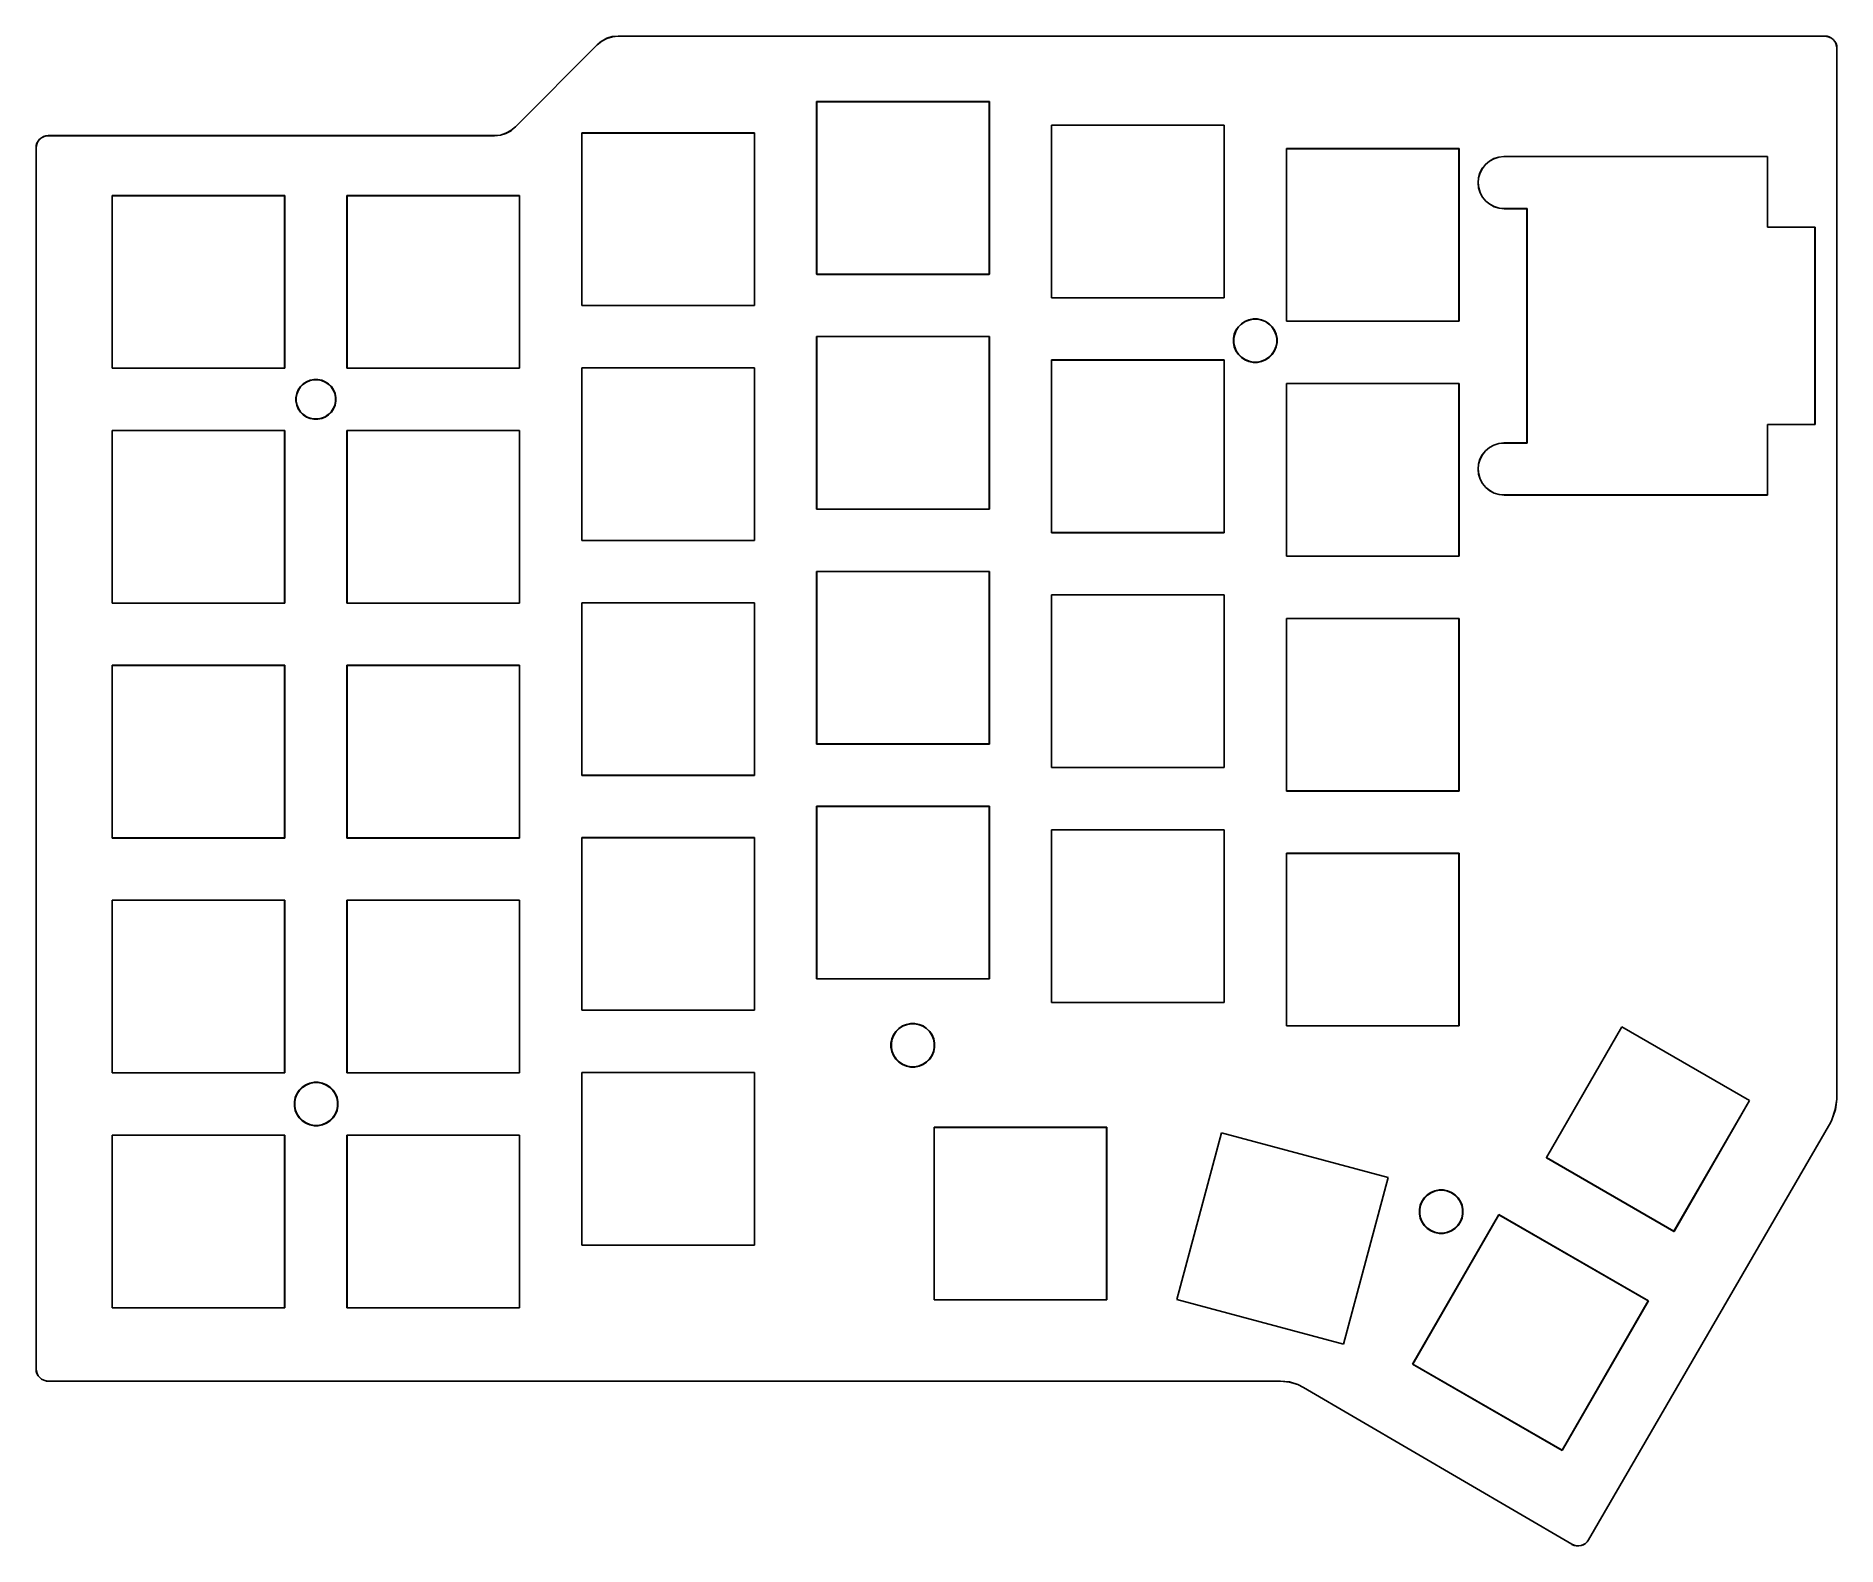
# Model space of a CAD drawing. Extents: x 3.08 to 8.83, y -6.33 to -1.51.
import ezdxf

# ---------------------------------------------------------------- set-up
doc = ezdxf.new("R2010")
doc.units = 0
doc.header["$MEASUREMENT"] = 0
doc.layers.add('BLACK', color=7, linetype='CONTINUOUS')

msp = doc.modelspace()

# ---------------------------------------------------------------- linework, layer by layer
at = {"layer": 'BLACK', "linetype": 'CONTINUOUS'}
for p, q in [((4.6123, -1.79849), (4.87344, -1.53628)), ((4.87371, -1.53658), (4.61257, -1.79879)), ((4.87344, -1.53628), (4.87345, -1.53628)), ((4.87345, -1.53628), (4.88772, -1.52451)), ((4.87345, -1.53628), (4.87345, -1.53628)), ((4.88796, -1.52482), (4.87371, -1.53658)), ((4.88772, -1.52451), (4.88774, -1.5245)), ((4.88772, -1.52451), (4.88772, -1.52451)), ((4.88774, -1.5245), (4.88775, -1.52449)), ((4.88775, -1.52449), (4.90404, -1.51571)), ((4.90421, -1.51607), (4.88796, -1.52482)), ((4.90404, -1.51571), (4.90404, -1.51571)), ((4.90404, -1.51571), (4.90405, -1.51571)), ((4.90405, -1.51571), (4.90407, -1.5157)), ((4.90407, -1.5157), (4.92175, -1.51025)), ((4.92185, -1.51064), (4.90421, -1.51607)), ((4.92175, -1.51025), (4.92175, -1.51025)), ((4.92175, -1.51025), (4.92175, -1.51025)), ((4.92175, -1.51025), (4.92175, -1.51025)), ((4.92175, -1.51025), (4.92177, -1.51025)), ((4.92177, -1.51025), (4.92179, -1.51025)), ((4.92179, -1.51025), (4.94018, -1.50834)), ((4.94021, -1.50873), (4.92185, -1.51064)), ((4.94018, -1.50834), (4.94019, -1.50834)), ((4.94019, -1.50834), (4.9402, -1.50834)), ((4.9402, -1.50834), (4.9402, -1.50834)), ((4.9402, -1.50834), (4.94072, -1.50834)), ((4.94073, -1.50873), (4.94021, -1.50873)), ((4.94072, -1.50834), (4.94072, -1.50834)), ((4.94072, -1.50834), (4.94073, -1.50834)), ((4.94073, -1.50834), (8.79312, -1.50834)), ((8.7931, -1.50873), (4.94073, -1.50873)), ((4.94073, -1.50873), (4.94073, -1.50873)), ((8.80072, -1.50948), (8.7931, -1.50873)), ((8.79312, -1.50834), (8.79313, -1.50834)), ((8.79313, -1.50834), (8.79313, -1.50834)), ((8.79313, -1.50834), (8.80078, -1.50909)), ((8.80804, -1.51169), (8.80072, -1.50948)), ((8.80078, -1.50909), (8.8008, -1.50909)), ((8.80078, -1.50909), (8.80078, -1.50909)), ((8.80078, -1.50909), (8.80078, -1.50909)), ((8.8008, -1.50909), (8.80081, -1.5091)), ((8.80081, -1.5091), (8.80817, -1.51132)), ((8.81479, -1.51528), (8.80804, -1.51169)), ((8.80817, -1.51132), (8.80817, -1.51132)), ((8.80817, -1.51132), (8.80819, -1.51133)), ((8.80819, -1.51133), (8.80821, -1.51133)), ((8.80821, -1.51133), (8.80821, -1.51133)), ((8.80821, -1.51133), (8.80821, -1.51133)), ((8.80821, -1.51133), (8.80821, -1.51133)), ((8.80821, -1.51133), (8.81499, -1.51494)), ((8.82071, -1.52011), (8.81479, -1.51528)), ((8.81499, -1.51494), (8.81499, -1.51494)), ((8.81499, -1.51494), (8.81501, -1.51495)), ((8.81501, -1.51495), (8.81502, -1.51496)), ((8.81502, -1.51496), (8.82098, -1.51982)), ((8.82559, -1.526), (8.82071, -1.52011)), ((8.82098, -1.51982), (8.82098, -1.51982)), ((8.82098, -1.51982), (8.82099, -1.51983)), ((8.82099, -1.51983), (8.821, -1.51984)), ((8.821, -1.51984), (8.8259, -1.52576)), ((8.82922, -1.53273), (8.82559, -1.526)), ((8.8259, -1.52576), (8.8259, -1.52576)), ((8.8259, -1.52576), (8.8259, -1.52576)), ((8.8259, -1.52576), (8.8259, -1.52577)), ((8.8259, -1.52577), (8.82591, -1.52578)), ((8.82591, -1.52578), (8.82592, -1.5258)), ((8.82592, -1.5258), (8.82958, -1.53256)), ((8.83148, -1.54003), (8.82922, -1.53273)), ((8.82958, -1.53256), (8.82958, -1.53256)), ((8.82958, -1.53256), (8.82958, -1.53256)), ((8.82958, -1.53256), (8.82958, -1.53256)), ((8.82958, -1.53256), (8.82959, -1.53257)), ((8.82959, -1.53257), (8.82959, -1.53259)), ((8.82959, -1.53259), (8.83186, -1.53993)), ((8.83228, -1.54764), (8.83148, -1.54003)), ((8.83186, -1.53993), (8.83186, -1.53993)), ((8.83186, -1.53993), (8.83186, -1.53993)), ((8.83186, -1.53993), (8.83187, -1.53993)), ((8.83187, -1.53993), (8.83187, -1.53995)), ((8.83187, -1.53995), (8.83187, -1.53997)), ((8.83187, -1.53997), (8.83268, -1.54761)), ((8.83228, -1.5479), (8.83228, -1.54764)), ((8.83228, -4.90286), (8.83228, -1.5479)), ((8.83268, -1.54761), (8.83268, -1.54761)), ((8.83268, -1.54761), (8.83268, -1.54762)), ((8.83268, -1.54762), (8.83268, -1.54763)), ((8.83268, -1.54763), (8.83268, -1.5479)), ((8.83268, -1.5479), (8.83268, -1.54791)), ((8.83268, -1.54791), (8.83268, -1.54791)), ((8.83268, -1.54791), (8.83268, -4.90288)), ((5.57421, -1.71791), (5.57422, -1.71787)), ((5.57421, -1.71792), (5.57421, -1.71791)), ((5.57421, -2.26908), (5.57421, -1.71792)), ((5.57422, -1.71787), (5.57423, -1.71783)), ((5.57423, -1.71783), (5.57424, -1.7178)), ((5.57424, -1.7178), (5.57427, -1.71777)), ((5.57427, -1.71777), (5.5743, -1.71774)), ((5.5743, -1.71774), (5.57433, -1.71773)), ((5.57433, -1.71773), (5.57437, -1.71772)), ((5.57437, -1.71772), (5.5744, -1.71771)), ((5.5744, -1.71771), (5.57441, -1.71771)), ((5.57441, -1.71771), (5.57442, -1.71771)), ((5.57442, -1.71771), (6.12558, -1.71771)), ((5.57461, -1.71811), (5.57461, -2.26889)), ((6.12539, -1.71811), (5.57461, -1.71811)), ((6.12539, -2.26889), (6.12539, -1.71811)), ((6.12558, -1.71771), (6.12559, -1.71771)), ((6.12559, -1.71771), (6.1256, -1.71771)), ((6.1256, -1.71771), (6.12563, -1.71772)), ((6.12563, -1.71772), (6.12567, -1.71773)), ((6.12567, -1.71773), (6.1257, -1.71774)), ((6.1257, -1.71774), (6.12573, -1.71777)), ((6.12573, -1.71777), (6.12575, -1.7178)), ((6.12575, -1.7178), (6.12577, -1.71783)), ((6.12577, -1.71783), (6.12578, -1.71787)), ((6.12578, -1.71787), (6.12579, -1.71791)), ((6.12579, -1.71791), (6.12579, -1.71792)), ((6.12579, -1.71792), (6.12579, -2.26908)), ((3.08796, -1.84399), (3.09282, -1.83804)), ((3.09311, -1.8383), (3.08828, -1.84423)), ((3.09282, -1.83804), (3.09283, -1.83802)), ((3.09282, -1.83804), (3.09282, -1.83804)), ((3.09283, -1.83802), (3.09284, -1.83801)), ((3.09284, -1.83801), (3.09876, -1.83311)), ((3.099, -1.83343), (3.09311, -1.8383)), ((3.09876, -1.83311), (3.09877, -1.83311)), ((3.09877, -1.83311), (3.09878, -1.8331)), ((3.09878, -1.8331), (3.0988, -1.83309)), ((3.0988, -1.83309), (3.10556, -1.82944)), ((3.0988, -1.83309), (3.0988, -1.83309)), ((3.0988, -1.83309), (3.0988, -1.83309)), ((3.0988, -1.83309), (3.0988, -1.83309)), ((3.10573, -1.82979), (3.099, -1.83343)), ((3.10556, -1.82944), (3.10557, -1.82943)), ((3.10556, -1.82944), (3.10556, -1.82944)), ((3.10556, -1.82944), (3.10556, -1.82944)), ((3.10556, -1.82944), (3.10556, -1.82944)), ((3.10557, -1.82943), (3.10559, -1.82942)), ((3.10559, -1.82942), (3.11293, -1.82715)), ((3.10559, -1.82942), (3.10559, -1.82942)), ((3.10559, -1.82942), (3.10559, -1.82942)), ((3.10559, -1.82942), (3.10559, -1.82942)), ((3.11303, -1.82753), (3.10573, -1.82979)), ((3.11293, -1.82715), (3.11293, -1.82715)), ((3.11293, -1.82715), (3.11293, -1.82715)), ((3.11293, -1.82715), (3.11293, -1.82715)), ((3.11293, -1.82715), (3.11295, -1.82715)), ((3.11295, -1.82715), (3.11297, -1.82714)), ((3.11297, -1.82714), (3.12061, -1.82634)), ((3.12064, -1.82673), (3.11303, -1.82753)), ((3.12061, -1.82634), (3.12061, -1.82634)), ((3.12061, -1.82634), (3.12062, -1.82634)), ((3.12062, -1.82634), (3.12063, -1.82634)), ((3.12063, -1.82634), (3.1209, -1.82634)), ((3.12091, -1.82673), (3.12064, -1.82673)), ((3.1209, -1.82634), (3.1209, -1.82634)), ((3.1209, -1.82634), (4.54528, -1.82634)), ((4.54529, -1.82673), (3.12091, -1.82673)), ((4.54528, -1.82634), (4.54528, -1.82634)), ((4.54528, -1.82634), (4.5458, -1.82634)), ((4.54581, -1.82673), (4.54529, -1.82673)), ((4.54529, -1.82673), (4.54529, -1.82673)), ((4.5458, -1.82634), (4.56417, -1.82443)), ((4.54582, -1.82673), (4.54581, -1.82673)), ((4.54583, -1.82673), (4.54582, -1.82673)), ((4.56423, -1.82482), (4.54583, -1.82673)), ((4.54583, -1.82673), (4.54583, -1.82673)), ((4.56417, -1.82443), (4.58181, -1.819)), ((4.56424, -1.82482), (4.56423, -1.82482)), ((4.56426, -1.82482), (4.56424, -1.82482)), ((4.58194, -1.81937), (4.56426, -1.82482)), ((4.56426, -1.82482), (4.56426, -1.82482)), ((4.58181, -1.819), (4.59806, -1.81025)), ((4.58196, -1.81936), (4.58194, -1.81937)), ((4.58198, -1.81936), (4.58196, -1.81936)), ((4.59826, -1.81058), (4.58198, -1.81936)), ((4.58198, -1.81936), (4.58198, -1.81936)), ((4.59806, -1.81025), (4.6123, -1.79849)), ((4.59827, -1.81057), (4.59826, -1.81058)), ((4.59826, -1.81058), (4.59826, -1.81058)), ((4.59826, -1.81058), (4.59826, -1.81058)), ((4.59826, -1.81058), (4.59826, -1.81058)), ((4.59829, -1.81056), (4.59827, -1.81057)), ((4.61256, -1.79879), (4.59829, -1.81056)), ((4.59829, -1.81056), (4.59829, -1.81056)), ((4.61257, -1.79879), (4.61256, -1.79879)), ((4.61256, -1.79879), (4.61256, -1.79879)), ((4.82421, -1.81791), (4.82422, -1.81787)), ((4.82421, -1.81792), (4.82421, -1.81791)), ((4.82421, -2.36908), (4.82421, -1.81792)), ((4.82422, -1.81787), (4.82423, -1.81783)), ((4.82423, -1.81783), (4.82424, -1.8178)), ((4.82424, -1.8178), (4.82427, -1.81777)), ((4.82427, -1.81777), (4.8243, -1.81775)), ((4.8243, -1.81775), (4.82433, -1.81773)), ((4.82433, -1.81773), (4.82437, -1.81772)), ((4.82437, -1.81772), (4.8244, -1.81771)), ((4.8244, -1.81771), (4.82441, -1.81771)), ((4.82441, -1.81771), (4.82442, -1.81771)), ((4.82442, -1.81771), (5.37558, -1.81771)), ((4.82461, -1.81811), (4.82461, -2.36889)), ((5.37539, -1.81811), (4.82461, -1.81811)), ((5.37539, -2.36889), (5.37539, -1.81811)), ((5.37558, -1.81771), (5.37559, -1.81771)), ((5.37559, -1.81771), (5.3756, -1.81771)), ((5.3756, -1.81771), (5.37563, -1.81772)), ((5.37563, -1.81772), (5.37567, -1.81773)), ((5.37567, -1.81773), (5.3757, -1.81775)), ((5.3757, -1.81775), (5.37573, -1.81777)), ((5.37573, -1.81777), (5.37575, -1.8178)), ((5.37575, -1.8178), (5.37577, -1.81783)), ((5.37577, -1.81783), (5.37578, -1.81787)), ((5.37578, -1.81787), (5.37579, -1.81791)), ((5.37579, -1.81791), (5.37579, -1.81792)), ((5.37579, -1.81792), (5.37579, -2.36908)), ((6.32421, -1.79291), (6.32422, -1.79287)), ((6.32421, -1.79292), (6.32421, -1.79291)), ((6.32421, -2.34408), (6.32421, -1.79292)), ((6.32422, -1.79287), (6.32423, -1.79283)), ((6.32423, -1.79283), (6.32424, -1.7928)), ((6.32424, -1.7928), (6.32427, -1.79277)), ((6.32427, -1.79277), (6.3243, -1.79275)), ((6.3243, -1.79275), (6.32433, -1.79273)), ((6.32433, -1.79273), (6.32437, -1.79272)), ((6.32437, -1.79272), (6.3244, -1.79271)), ((6.3244, -1.79271), (6.32441, -1.79271)), ((6.32441, -1.79271), (6.32442, -1.79271)), ((6.32442, -1.79271), (6.87558, -1.79271)), ((6.32461, -1.79311), (6.32461, -2.34389)), ((6.87539, -1.79311), (6.32461, -1.79311)), ((6.87539, -2.34389), (6.87539, -1.79311)), ((6.87558, -1.79271), (6.87559, -1.79271)), ((6.87559, -1.79271), (6.8756, -1.79271)), ((6.8756, -1.79271), (6.87563, -1.79272)), ((6.87563, -1.79272), (6.87567, -1.79273)), ((6.87567, -1.79273), (6.8757, -1.79275)), ((6.8757, -1.79275), (6.87573, -1.79277)), ((6.87573, -1.79277), (6.87575, -1.7928)), ((6.87575, -1.7928), (6.87577, -1.79283)), ((6.87577, -1.79283), (6.87578, -1.79287)), ((6.87578, -1.79287), (6.87579, -1.79291)), ((6.87579, -1.79291), (6.87579, -1.79292)), ((6.87579, -1.79292), (6.87579, -2.34408)), ((3.08134, -1.86589), (3.08209, -1.85824)), ((3.08134, -1.8659), (3.08134, -1.86589)), ((3.08134, -5.76414), (3.08134, -1.8659)), ((3.08248, -1.8583), (3.08173, -1.86592)), ((3.08173, -1.86592), (3.08173, -5.76413)), ((3.08209, -1.85822), (3.0821, -1.8582)), ((3.08209, -1.85824), (3.08209, -1.85822)), ((3.08209, -1.85824), (3.08209, -1.85824)), ((3.0821, -1.8582), (3.08432, -1.85085)), ((3.08469, -1.85098), (3.08248, -1.8583)), ((3.08432, -1.85084), (3.08433, -1.85083)), ((3.08432, -1.85085), (3.08432, -1.85084)), ((3.08433, -1.85081), (3.08794, -1.84403)), ((3.08433, -1.85083), (3.08433, -1.85081)), ((3.08828, -1.84423), (3.08469, -1.85098)), ((3.08794, -1.84402), (3.08795, -1.84401)), ((3.08794, -1.84403), (3.08794, -1.84402)), ((3.08795, -1.84401), (3.08796, -1.84399)), ((7.07421, -1.86791), (7.07422, -1.86787)), ((7.07421, -1.86792), (7.07421, -1.86791)), ((7.07421, -2.41908), (7.07421, -1.86792)), ((7.07422, -1.86787), (7.07423, -1.86783)), ((7.07423, -1.86783), (7.07424, -1.8678)), ((7.07424, -1.8678), (7.07427, -1.86777)), ((7.07427, -1.86777), (7.0743, -1.86774)), ((7.0743, -1.86774), (7.07433, -1.86773)), ((7.07433, -1.86773), (7.07437, -1.86772)), ((7.07437, -1.86772), (7.0744, -1.86771)), ((7.0744, -1.86771), (7.07441, -1.86771)), ((7.07441, -1.86771), (7.07442, -1.86771)), ((7.07442, -1.86771), (7.62558, -1.86771)), ((7.07461, -1.86811), (7.07461, -2.41889)), ((7.62539, -1.86811), (7.07461, -1.86811)), ((7.62539, -2.41889), (7.62539, -1.86811)), ((7.62558, -1.86771), (7.62559, -1.86771)), ((7.62559, -1.86771), (7.6256, -1.86771)), ((7.6256, -1.86771), (7.62563, -1.86772)), ((7.62563, -1.86772), (7.62567, -1.86773)), ((7.62567, -1.86773), (7.6257, -1.86774)), ((7.6257, -1.86774), (7.62573, -1.86777)), ((7.62573, -1.86777), (7.62575, -1.8678)), ((7.62575, -1.8678), (7.62577, -1.86783)), ((7.62577, -1.86783), (7.62578, -1.86787)), ((7.62578, -1.86787), (7.62579, -1.86791)), ((7.62579, -1.86791), (7.62579, -1.86792)), ((7.62579, -1.86792), (7.62579, -2.41908)), ((7.7369, -1.89983), (7.75235, -1.89493)), ((7.75245, -1.89531), (7.73704, -1.9002)), ((7.75235, -1.89493), (7.75236, -1.89493)), ((7.75236, -1.89493), (7.75238, -1.89493)), ((7.75238, -1.89493), (7.75239, -1.89492)), ((7.75239, -1.89492), (7.7685, -1.89312)), ((7.75239, -1.89492), (7.75239, -1.89492)), ((7.75239, -1.89492), (7.75239, -1.89492)), ((7.76854, -1.89351), (7.75245, -1.89531)), ((7.7685, -1.89312), (7.76851, -1.89312)), ((7.76851, -1.89312), (7.76852, -1.89311)), ((7.76851, -1.89312), (7.76851, -1.89312)), ((7.76852, -1.89311), (7.76967, -1.89311)), ((7.76969, -1.8935), (7.76854, -1.89351)), ((7.76967, -1.89311), (7.76968, -1.89311)), ((7.76968, -1.89311), (8.61101, -1.89311)), ((7.76969, -1.8935), (7.76969, -1.8935)), ((8.61083, -1.8935), (7.76969, -1.8935)), ((8.61083, -2.11869), (8.61083, -1.8935)), ((8.61101, -1.89311), (8.61102, -1.89311)), ((8.61102, -1.89311), (8.61106, -1.89311)), ((8.61106, -1.89311), (8.6111, -1.89312)), ((8.6111, -1.89312), (8.61113, -1.89314)), ((8.61113, -1.89314), (8.61116, -1.89316)), ((8.61116, -1.89316), (8.61119, -1.89319)), ((8.61119, -1.89319), (8.61121, -1.89323)), ((8.61121, -1.89323), (8.61122, -1.89326)), ((8.61122, -1.89326), (8.61122, -1.8933)), ((8.61122, -1.8933), (8.61122, -1.89331)), ((8.61122, -1.89331), (8.61122, -2.1185)), ((7.6879, -1.96075), (7.69247, -1.9452)), ((7.69285, -1.94533), (7.68828, -1.96085)), ((7.69247, -1.9452), (7.69248, -1.94518)), ((7.69247, -1.9452), (7.69247, -1.9452)), ((7.69248, -1.94518), (7.69249, -1.94516)), ((7.69249, -1.94516), (7.7, -1.9308)), ((7.70034, -1.931), (7.69285, -1.94533)), ((7.7, -1.93079), (7.70001, -1.93078)), ((7.7, -1.9308), (7.7, -1.93079)), ((7.7, -1.9308), (7.7, -1.9308)), ((7.7, -1.9308), (7.7, -1.9308)), ((7.70001, -1.93078), (7.70002, -1.93076)), ((7.70002, -1.93076), (7.71018, -1.91813)), ((7.71047, -1.91839), (7.70034, -1.931)), ((7.71018, -1.91813), (7.71019, -1.91811)), ((7.71018, -1.91813), (7.71018, -1.91813)), ((7.71019, -1.91811), (7.71021, -1.9181)), ((7.71021, -1.9181), (7.72263, -1.90768)), ((7.72286, -1.90799), (7.71047, -1.91839)), ((7.72263, -1.90768), (7.72264, -1.90767)), ((7.72263, -1.90768), (7.72263, -1.90768)), ((7.72263, -1.90768), (7.72263, -1.90768)), ((7.72263, -1.90768), (7.72263, -1.90768)), ((7.72264, -1.90767), (7.72266, -1.90766)), ((7.72266, -1.90766), (7.73686, -1.89985)), ((7.73704, -1.9002), (7.72286, -1.90799)), ((7.73686, -1.89985), (7.73687, -1.89985)), ((7.73687, -1.89985), (7.73688, -1.89984)), ((7.73688, -1.89984), (7.7369, -1.89983)), ((7.68642, -1.97694), (7.68789, -1.96079)), ((7.68642, -1.97695), (7.68642, -1.97694)), ((7.68642, -1.97697), (7.68642, -1.97695)), ((7.68811, -1.9931), (7.68642, -1.97697)), ((7.68642, -1.97697), (7.68642, -1.97697)), ((7.68828, -1.96085), (7.68681, -1.97695)), ((7.68681, -1.97695), (7.6885, -1.99304)), ((7.68789, -1.96077), (7.6879, -1.96075)), ((7.68789, -1.96079), (7.68789, -1.96077)), ((7.68789, -1.96079), (7.68789, -1.96079)), ((7.68789, -1.96079), (7.68789, -1.96079)), ((7.68789, -1.96079), (7.68789, -1.96079)), ((7.68812, -1.99312), (7.68811, -1.9931)), ((7.68812, -1.99313), (7.68812, -1.99312)), ((7.68812, -1.99314), (7.68812, -1.99313)), ((7.69292, -2.00862), (7.68812, -1.99314)), ((7.68812, -1.99314), (7.68812, -1.99314)), ((7.68812, -1.99314), (7.68812, -1.99314)), ((7.6885, -1.99304), (7.69329, -2.00849)), ((7.69292, -2.00864), (7.69292, -2.00862)), ((7.69293, -2.00866), (7.69292, -2.00864)), ((7.70064, -2.02292), (7.69293, -2.00866)), ((7.69293, -2.00866), (7.69293, -2.00866)), ((7.69329, -2.00849), (7.70098, -2.02272)), ((3.32421, -2.01791), (3.32422, -2.01787)), ((3.32421, -2.01792), (3.32421, -2.01791)), ((3.32421, -2.56908), (3.32421, -2.01792)), ((3.32422, -2.01787), (3.32423, -2.01783)), ((3.32423, -2.01783), (3.32424, -2.0178)), ((3.32424, -2.0178), (3.32427, -2.01777)), ((3.32427, -2.01777), (3.3243, -2.01775)), ((3.3243, -2.01775), (3.32433, -2.01773)), ((3.32433, -2.01773), (3.32437, -2.01772)), ((3.32437, -2.01772), (3.3244, -2.01771)), ((3.3244, -2.01771), (3.32441, -2.01771)), ((3.32441, -2.01771), (3.32442, -2.01771)), ((3.32442, -2.01771), (3.87558, -2.01771)), ((3.32461, -2.01811), (3.32461, -2.56889)), ((3.87539, -2.01811), (3.32461, -2.01811)), ((3.87539, -2.56889), (3.87539, -2.01811)), ((3.87558, -2.01771), (3.87559, -2.01771)), ((3.87559, -2.01771), (3.8756, -2.01771)), ((3.8756, -2.01771), (3.87563, -2.01772)), ((3.87563, -2.01772), (3.87567, -2.01773)), ((3.87567, -2.01773), (3.8757, -2.01775)), ((3.8757, -2.01775), (3.87573, -2.01777)), ((3.87573, -2.01777), (3.87575, -2.0178)), ((3.87575, -2.0178), (3.87577, -2.01783)), ((3.87577, -2.01783), (3.87578, -2.01787)), ((3.87578, -2.01787), (3.87579, -2.01791)), ((3.87579, -2.01791), (3.87579, -2.01792)), ((3.87579, -2.01792), (3.87579, -2.56908)), ((4.07421, -2.01791), (4.07422, -2.01787)), ((4.07421, -2.01792), (4.07421, -2.01791)), ((4.07421, -2.56908), (4.07421, -2.01792)), ((4.07422, -2.01787), (4.07423, -2.01783)), ((4.07423, -2.01783), (4.07424, -2.0178)), ((4.07424, -2.0178), (4.07427, -2.01777)), ((4.07427, -2.01777), (4.0743, -2.01774)), ((4.0743, -2.01774), (4.07433, -2.01773)), ((4.07433, -2.01773), (4.07437, -2.01772)), ((4.07437, -2.01772), (4.0744, -2.01771)), ((4.0744, -2.01771), (4.07441, -2.01771)), ((4.07441, -2.01771), (4.07442, -2.01771)), ((4.07442, -2.01771), (4.62558, -2.01771)), ((4.07461, -2.01811), (4.07461, -2.56889)), ((4.62539, -2.01811), (4.07461, -2.01811)), ((4.62539, -2.56889), (4.62539, -2.01811)), ((4.62558, -2.01771), (4.62559, -2.01771)), ((4.62559, -2.01771), (4.6256, -2.01771)), ((4.6256, -2.01771), (4.62563, -2.01772)), ((4.62563, -2.01772), (4.62567, -2.01773)), ((4.62567, -2.01773), (4.6257, -2.01774)), ((4.6257, -2.01774), (4.62573, -2.01777)), ((4.62573, -2.01777), (4.62575, -2.0178)), ((4.62575, -2.0178), (4.62577, -2.01783)), ((4.62577, -2.01783), (4.62578, -2.01787)), ((4.62578, -2.01787), (4.62579, -2.01791)), ((4.62579, -2.01791), (4.62579, -2.01792)), ((4.62579, -2.01792), (4.62579, -2.56908)), ((7.70065, -2.02293), (7.70064, -2.02292)), ((7.70066, -2.02295), (7.70065, -2.02293)), ((7.711, -2.03544), (7.70066, -2.02295)), ((7.70066, -2.02295), (7.70066, -2.02295)), ((7.70098, -2.02272), (7.71129, -2.03518)), ((7.71101, -2.03546), (7.711, -2.03544)), ((7.71102, -2.03547), (7.71101, -2.03546)), ((7.71103, -2.03547), (7.71102, -2.03547)), ((7.72359, -2.04572), (7.71103, -2.03547)), ((7.71129, -2.03518), (7.72382, -2.0454)), ((7.7236, -2.04573), (7.72359, -2.04572)), ((7.72362, -2.04574), (7.7236, -2.04573)), ((7.73794, -2.05335), (7.72362, -2.04574)), ((7.72362, -2.04574), (7.72362, -2.04574)), ((7.72382, -2.0454), (7.7381, -2.05299)), ((7.73795, -2.05336), (7.73794, -2.05335)), ((7.73797, -2.05336), (7.73795, -2.05336)), ((7.73797, -2.05337), (7.73797, -2.05336)), ((7.75349, -2.05805), (7.73797, -2.05337)), ((7.7381, -2.05299), (7.75359, -2.05767)), ((7.75351, -2.05805), (7.75349, -2.05805)), ((7.75353, -2.05806), (7.75351, -2.05805)), ((7.76967, -2.05964), (7.75353, -2.05806)), ((7.75353, -2.05806), (7.75353, -2.05806)), ((7.75359, -2.05767), (7.76969, -2.05925)), ((7.76968, -2.05964), (7.76967, -2.05964)), ((7.76967, -2.05964), (7.76967, -2.05964)), ((7.84272, -2.05964), (7.76968, -2.05964)), ((7.76969, -2.05925), (7.8429, -2.05925)), ((7.84272, -2.80767), (7.84272, -2.05964)), ((7.8429, -2.05925), (7.84291, -2.05925)), ((7.84291, -2.05925), (7.84292, -2.05925)), ((7.84292, -2.05925), (7.84295, -2.05925)), ((7.84295, -2.05925), (7.84299, -2.05926)), ((7.84299, -2.05926), (7.84302, -2.05928)), ((7.84302, -2.05928), (7.84305, -2.0593)), ((7.84305, -2.0593), (7.84308, -2.05933)), ((7.84308, -2.05933), (7.8431, -2.05937)), ((7.8431, -2.05937), (7.84311, -2.05941)), ((7.84311, -2.05941), (7.84311, -2.05944)), ((7.84311, -2.05944), (7.84311, -2.05945)), ((7.84311, -2.05945), (7.84311, -2.80786)), ((8.61083, -2.1187), (8.61083, -2.11869)), ((8.61083, -2.11874), (8.61083, -2.1187)), ((8.61084, -2.11877), (8.61083, -2.11874)), ((8.61086, -2.11881), (8.61084, -2.11877)), ((8.61088, -2.11884), (8.61086, -2.11881)), ((8.61091, -2.11886), (8.61088, -2.11884)), ((8.61095, -2.11888), (8.61091, -2.11886)), ((8.61098, -2.11889), (8.61095, -2.11888)), ((8.61102, -2.11889), (8.61098, -2.11889)), ((8.61103, -2.11889), (8.61102, -2.11889)), ((8.7622, -2.11889), (8.61103, -2.11889)), ((8.61122, -2.1185), (8.76239, -2.1185)), ((8.7622, -2.74842), (8.7622, -2.11889)), ((8.76239, -2.1185), (8.7624, -2.1185)), ((8.7624, -2.1185), (8.76241, -2.1185)), ((8.76241, -2.1185), (8.76244, -2.1185)), ((8.76244, -2.1185), (8.76248, -2.11851)), ((8.76248, -2.11851), (8.76251, -2.11853)), ((8.76251, -2.11853), (8.76254, -2.11856)), ((8.76254, -2.11856), (8.76257, -2.11859)), ((8.76257, -2.11859), (8.76258, -2.11862)), ((8.76258, -2.11862), (8.7626, -2.11866)), ((8.7626, -2.11866), (8.7626, -2.1187)), ((8.7626, -2.1187), (8.7626, -2.11871)), ((8.7626, -2.11871), (8.7626, -2.74861)), ((5.57421, -2.26909), (5.57421, -2.26908)), ((5.57422, -2.26913), (5.57421, -2.26909)), ((5.57423, -2.26917), (5.57422, -2.26913)), ((5.57424, -2.2692), (5.57423, -2.26917)), ((5.57427, -2.26923), (5.57424, -2.2692)), ((5.5743, -2.26925), (5.57427, -2.26923)), ((5.57433, -2.26927), (5.5743, -2.26925)), ((5.57437, -2.26928), (5.57433, -2.26927)), ((5.57441, -2.26929), (5.57437, -2.26928)), ((5.57442, -2.26929), (5.57441, -2.26929)), ((6.12558, -2.26929), (5.57442, -2.26929)), ((5.57461, -2.26889), (6.12539, -2.26889)), ((6.12559, -2.26929), (6.12558, -2.26929)), ((6.1256, -2.26929), (6.12559, -2.26929)), ((6.12563, -2.26928), (6.1256, -2.26929)), ((6.12567, -2.26927), (6.12563, -2.26928)), ((6.1257, -2.26925), (6.12567, -2.26927)), ((6.12573, -2.26923), (6.1257, -2.26925)), ((6.12575, -2.2692), (6.12573, -2.26923)), ((6.12577, -2.26917), (6.12575, -2.2692)), ((6.12578, -2.26913), (6.12577, -2.26917)), ((6.12579, -2.26909), (6.12578, -2.26913)), ((6.12579, -2.26908), (6.12579, -2.26909)), ((6.32421, -2.34409), (6.32421, -2.34408)), ((6.32422, -2.34413), (6.32421, -2.34409)), ((6.32423, -2.34417), (6.32422, -2.34413)), ((6.32424, -2.3442), (6.32423, -2.34417)), ((6.32427, -2.34423), (6.32424, -2.3442)), ((6.3243, -2.34425), (6.32427, -2.34423)), ((6.32433, -2.34427), (6.3243, -2.34425)), ((6.32437, -2.34428), (6.32433, -2.34427)), ((6.32441, -2.34429), (6.32437, -2.34428)), ((6.32442, -2.34429), (6.32441, -2.34429)), ((6.87558, -2.34429), (6.32442, -2.34429)), ((6.32461, -2.34389), (6.87539, -2.34389)), ((6.87559, -2.34429), (6.87558, -2.34429)), ((6.8756, -2.34429), (6.87559, -2.34429)), ((6.87563, -2.34428), (6.8756, -2.34429)), ((6.87567, -2.34427), (6.87563, -2.34428)), ((6.8757, -2.34425), (6.87567, -2.34427)), ((6.87573, -2.34423), (6.8757, -2.34425)), ((6.87575, -2.3442), (6.87573, -2.34423)), ((6.87577, -2.34417), (6.87575, -2.3442)), ((6.87578, -2.34413), (6.87577, -2.34417)), ((6.87579, -2.34409), (6.87578, -2.34413)), ((6.87579, -2.34408), (6.87579, -2.34409)), ((4.82421, -2.36909), (4.82421, -2.36908)), ((4.82422, -2.36913), (4.82421, -2.36909)), ((4.82423, -2.36917), (4.82422, -2.36913)), ((4.82424, -2.3692), (4.82423, -2.36917)), ((4.82427, -2.36923), (4.82424, -2.3692)), ((4.8243, -2.36926), (4.82427, -2.36923)), ((4.82433, -2.36927), (4.8243, -2.36926)), ((4.82437, -2.36928), (4.82433, -2.36927)), ((4.82441, -2.36929), (4.82437, -2.36928)), ((4.82442, -2.36929), (4.82441, -2.36929)), ((5.37558, -2.36929), (4.82442, -2.36929)), ((4.82461, -2.36889), (5.37539, -2.36889)), ((5.37559, -2.36929), (5.37558, -2.36929)), ((5.3756, -2.36929), (5.37559, -2.36929)), ((5.37563, -2.36928), (5.3756, -2.36929)), ((5.37567, -2.36927), (5.37563, -2.36928)), ((5.3757, -2.36926), (5.37567, -2.36927)), ((5.37573, -2.36923), (5.3757, -2.36926)), ((5.37575, -2.3692), (5.37573, -2.36923)), ((5.37577, -2.36917), (5.37575, -2.3692)), ((5.37578, -2.36913), (5.37577, -2.36917)), ((5.37579, -2.36909), (5.37578, -2.36913)), ((5.37579, -2.36908), (5.37579, -2.36909)), ((6.94206, -2.41937), (6.95471, -2.41413)), ((6.95506, -2.41526), (6.94261, -2.42041)), ((6.95471, -2.41413), (6.96815, -2.41145)), ((6.96827, -2.41263), (6.95506, -2.41526)), ((6.96815, -2.41145), (6.98185, -2.41145)), ((6.98173, -2.41263), (6.96827, -2.41263)), ((6.99494, -2.41526), (6.98173, -2.41263)), ((6.98185, -2.41145), (6.99529, -2.41413)), ((7.00739, -2.42041), (6.99494, -2.41526)), ((6.99529, -2.41413), (7.00794, -2.41937)), ((5.57421, -2.46791), (5.57422, -2.46787)), ((5.57421, -2.46792), (5.57421, -2.46791)), ((5.57421, -3.01908), (5.57421, -2.46792)), ((5.57422, -2.46787), (5.57423, -2.46783)), ((5.57423, -2.46783), (5.57424, -2.4678)), ((5.57424, -2.4678), (5.57427, -2.46777)), ((5.57427, -2.46777), (5.5743, -2.46774)), ((5.5743, -2.46774), (5.57433, -2.46773)), ((5.57433, -2.46773), (5.57437, -2.46772)), ((5.57437, -2.46772), (5.5744, -2.46771)), ((5.5744, -2.46771), (5.57441, -2.46771)), ((5.57441, -2.46771), (5.57442, -2.46771)), ((5.57442, -2.46771), (6.12558, -2.46771)), ((5.57461, -2.46811), (5.57461, -3.01889)), ((6.12539, -2.46811), (5.57461, -2.46811)), ((6.12539, -3.01889), (6.12539, -2.46811)), ((6.12558, -2.46771), (6.12559, -2.46771)), ((6.12559, -2.46771), (6.1256, -2.46771)), ((6.1256, -2.46771), (6.12563, -2.46772)), ((6.12563, -2.46772), (6.12567, -2.46773)), ((6.12567, -2.46773), (6.1257, -2.46774)), ((6.1257, -2.46774), (6.12573, -2.46777)), ((6.12573, -2.46777), (6.12575, -2.4678)), ((6.12575, -2.4678), (6.12577, -2.46783)), ((6.12577, -2.46783), (6.12578, -2.46787)), ((6.12578, -2.46787), (6.12579, -2.46791)), ((6.12579, -2.46791), (6.12579, -2.46792)), ((6.12579, -2.46792), (6.12579, -3.01908)), ((6.90545, -2.47415), (6.90813, -2.46071)), ((6.90926, -2.46106), (6.90663, -2.47427)), ((6.90813, -2.46071), (6.91337, -2.44806)), ((6.91441, -2.44861), (6.90926, -2.46106)), ((6.91337, -2.44806), (6.92098, -2.43667)), ((6.92189, -2.43742), (6.91441, -2.44861)), ((6.92098, -2.43667), (6.93067, -2.42698)), ((6.93142, -2.42789), (6.92189, -2.43742)), ((6.93067, -2.42698), (6.94206, -2.41937)), ((6.94261, -2.42041), (6.93142, -2.42789)), ((7.01858, -2.42789), (7.00739, -2.42041)), ((7.00794, -2.41937), (7.01933, -2.42698)), ((7.02811, -2.43742), (7.01858, -2.42789)), ((7.01933, -2.42698), (7.02902, -2.43667)), ((7.03559, -2.44861), (7.02811, -2.43742)), ((7.02902, -2.43667), (7.03663, -2.44806)), ((7.04074, -2.46106), (7.03559, -2.44861)), ((7.03663, -2.44806), (7.04187, -2.46071)), ((7.04337, -2.47427), (7.04074, -2.46106)), ((7.04187, -2.46071), (7.04455, -2.47415)), ((7.07421, -2.41909), (7.07421, -2.41908)), ((7.07422, -2.41913), (7.07421, -2.41909)), ((7.07423, -2.41917), (7.07422, -2.41913)), ((7.07424, -2.4192), (7.07423, -2.41917)), ((7.07427, -2.41923), (7.07424, -2.4192)), ((7.0743, -2.41925), (7.07427, -2.41923)), ((7.07433, -2.41927), (7.0743, -2.41925)), ((7.07437, -2.41928), (7.07433, -2.41927)), ((7.07441, -2.41929), (7.07437, -2.41928)), ((7.07442, -2.41929), (7.07441, -2.41929)), ((7.62558, -2.41929), (7.07442, -2.41929)), ((7.07461, -2.41889), (7.62539, -2.41889)), ((7.62559, -2.41929), (7.62558, -2.41929)), ((7.6256, -2.41929), (7.62559, -2.41929)), ((7.62563, -2.41928), (7.6256, -2.41929)), ((7.62567, -2.41927), (7.62563, -2.41928)), ((7.6257, -2.41925), (7.62567, -2.41927)), ((7.62573, -2.41923), (7.6257, -2.41925)), ((7.62575, -2.4192), (7.62573, -2.41923)), ((7.62577, -2.41917), (7.62575, -2.4192)), ((7.62578, -2.41913), (7.62577, -2.41917)), ((7.62579, -2.41909), (7.62578, -2.41913)), ((7.62579, -2.41908), (7.62579, -2.41909)), ((6.90545, -2.48785), (6.90545, -2.47415)), ((6.90813, -2.50129), (6.90545, -2.48785)), ((6.90663, -2.47427), (6.90663, -2.48773)), ((6.90663, -2.48773), (6.90926, -2.50094)), ((6.91337, -2.51394), (6.90813, -2.50129)), ((6.90926, -2.50094), (6.91441, -2.51339)), ((6.92098, -2.52533), (6.91337, -2.51394)), ((6.91441, -2.51339), (6.92189, -2.52458)), ((6.93067, -2.53502), (6.92098, -2.52533)), ((6.92189, -2.52458), (6.93142, -2.53411)), ((7.01858, -2.53411), (7.02811, -2.52458)), ((7.02902, -2.52533), (7.01933, -2.53502)), ((7.02811, -2.52458), (7.03559, -2.51339)), ((7.03663, -2.51394), (7.02902, -2.52533)), ((7.03559, -2.51339), (7.04074, -2.50094)), ((7.04187, -2.50129), (7.03663, -2.51394)), ((7.04074, -2.50094), (7.04337, -2.48773)), ((7.04455, -2.48785), (7.04187, -2.50129)), ((7.04337, -2.48773), (7.04337, -2.47427)), ((7.04455, -2.47415), (7.04455, -2.48785)), ((3.32421, -2.56909), (3.32421, -2.56908)), ((3.32422, -2.56913), (3.32421, -2.56909)), ((3.32423, -2.56917), (3.32422, -2.56913)), ((3.32424, -2.5692), (3.32423, -2.56917)), ((3.32427, -2.56923), (3.32424, -2.5692)), ((3.3243, -2.56926), (3.32427, -2.56923)), ((3.32427, -2.56923), (3.32427, -2.56923)), ((3.32433, -2.56927), (3.3243, -2.56926)), ((3.32437, -2.56928), (3.32433, -2.56927)), ((3.32441, -2.56929), (3.32437, -2.56928)), ((3.32442, -2.56929), (3.32441, -2.56929)), ((3.87558, -2.56929), (3.32442, -2.56929)), ((3.32461, -2.56889), (3.87539, -2.56889)), ((3.87559, -2.56929), (3.87558, -2.56929)), ((3.8756, -2.56929), (3.87559, -2.56929)), ((3.87563, -2.56928), (3.8756, -2.56929)), ((3.87567, -2.56927), (3.87563, -2.56928)), ((3.8757, -2.56926), (3.87567, -2.56927)), ((3.87573, -2.56923), (3.8757, -2.56926)), ((3.87575, -2.5692), (3.87573, -2.56923)), ((3.87577, -2.56917), (3.87575, -2.5692)), ((3.87578, -2.56913), (3.87577, -2.56917)), ((3.87579, -2.56909), (3.87578, -2.56913)), ((3.87579, -2.56908), (3.87579, -2.56909)), ((4.07421, -2.56909), (4.07421, -2.56908)), ((4.07422, -2.56913), (4.07421, -2.56909)), ((4.07423, -2.56917), (4.07422, -2.56913)), ((4.07424, -2.5692), (4.07423, -2.56917)), ((4.07427, -2.56923), (4.07424, -2.5692)), ((4.0743, -2.56925), (4.07427, -2.56923)), ((4.07433, -2.56927), (4.0743, -2.56925)), ((4.07437, -2.56928), (4.07433, -2.56927)), ((4.07441, -2.56929), (4.07437, -2.56928)), ((4.07442, -2.56929), (4.07441, -2.56929)), ((4.62558, -2.56929), (4.07442, -2.56929)), ((4.07461, -2.56889), (4.62539, -2.56889)), ((4.62559, -2.56929), (4.62558, -2.56929)), ((4.6256, -2.56929), (4.62559, -2.56929)), ((4.62563, -2.56928), (4.6256, -2.56929)), ((4.62567, -2.56927), (4.62563, -2.56928)), ((4.6257, -2.56925), (4.62567, -2.56927)), ((4.62573, -2.56923), (4.6257, -2.56925)), ((4.62575, -2.5692), (4.62573, -2.56923)), ((4.62577, -2.56917), (4.62575, -2.5692)), ((4.62578, -2.56913), (4.62577, -2.56917)), ((4.62579, -2.56909), (4.62578, -2.56913)), ((4.62579, -2.56908), (4.62579, -2.56909)), ((4.82421, -2.56791), (4.82422, -2.56787)), ((4.82421, -2.56792), (4.82421, -2.56791)), ((4.82421, -3.11908), (4.82421, -2.56792)), ((4.82422, -2.56787), (4.82423, -2.56783)), ((4.82423, -2.56783), (4.82424, -2.5678)), ((4.82424, -2.5678), (4.82427, -2.56777)), ((4.82427, -2.56777), (4.8243, -2.56774)), ((4.8243, -2.56774), (4.82433, -2.56773)), ((4.82433, -2.56773), (4.82437, -2.56772)), ((4.82437, -2.56772), (4.8244, -2.56771)), ((4.8244, -2.56771), (4.82441, -2.56771)), ((4.82441, -2.56771), (4.82442, -2.56771)), ((4.82442, -2.56771), (5.37558, -2.56771)), ((4.82461, -2.56811), (4.82461, -3.11889)), ((5.37539, -2.56811), (4.82461, -2.56811)), ((5.37539, -3.11889), (5.37539, -2.56811)), ((5.37558, -2.56771), (5.37559, -2.56771)), ((5.37559, -2.56771), (5.3756, -2.56771)), ((5.3756, -2.56771), (5.37563, -2.56772)), ((5.37563, -2.56772), (5.37567, -2.56773)), ((5.37567, -2.56773), (5.3757, -2.56774)), ((5.3757, -2.56774), (5.37573, -2.56777)), ((5.37573, -2.56777), (5.37575, -2.5678)), ((5.37575, -2.5678), (5.37577, -2.56783)), ((5.37577, -2.56783), (5.37578, -2.56787)), ((5.37578, -2.56787), (5.37579, -2.56791)), ((5.37579, -2.56791), (5.37579, -2.56792)), ((5.37579, -2.56792), (5.37579, -3.11908)), ((6.32421, -2.54291), (6.32422, -2.54287)), ((6.32421, -2.54292), (6.32421, -2.54291)), ((6.32421, -3.09408), (6.32421, -2.54292)), ((6.32422, -2.54287), (6.32423, -2.54283)), ((6.32423, -2.54283), (6.32424, -2.5428)), ((6.32424, -2.5428), (6.32427, -2.54277)), ((6.32427, -2.54277), (6.3243, -2.54275)), ((6.3243, -2.54275), (6.32433, -2.54273)), ((6.32433, -2.54273), (6.32437, -2.54272)), ((6.32437, -2.54272), (6.3244, -2.54271)), ((6.3244, -2.54271), (6.32441, -2.54271)), ((6.32441, -2.54271), (6.32442, -2.54271)), ((6.32442, -2.54271), (6.87558, -2.54271)), ((6.32461, -2.54311), (6.32461, -3.09389)), ((6.87539, -2.54311), (6.32461, -2.54311)), ((6.87539, -3.09389), (6.87539, -2.54311)), ((6.87558, -2.54271), (6.87559, -2.54271)), ((6.87559, -2.54271), (6.8756, -2.54271)), ((6.8756, -2.54271), (6.87563, -2.54272)), ((6.87563, -2.54272), (6.87567, -2.54273)), ((6.87567, -2.54273), (6.8757, -2.54275)), ((6.8757, -2.54275), (6.87573, -2.54277)), ((6.87573, -2.54277), (6.87575, -2.5428)), ((6.87575, -2.5428), (6.87577, -2.54283)), ((6.87577, -2.54283), (6.87578, -2.54287)), ((6.87578, -2.54287), (6.87579, -2.54291)), ((6.87579, -2.54291), (6.87579, -2.54292)), ((6.87579, -2.54292), (6.87579, -3.09408)), ((6.94206, -2.54263), (6.93067, -2.53502)), ((6.93142, -2.53411), (6.94261, -2.54159)), ((6.95471, -2.54787), (6.94206, -2.54263)), ((6.94261, -2.54159), (6.95506, -2.54674)), ((6.96815, -2.55055), (6.95471, -2.54787)), ((6.95506, -2.54674), (6.96827, -2.54937)), ((6.98185, -2.55055), (6.96815, -2.55055)), ((6.96827, -2.54937), (6.98173, -2.54937)), ((6.98173, -2.54937), (6.99494, -2.54674)), ((6.99529, -2.54787), (6.98185, -2.55055)), ((6.99494, -2.54674), (7.00739, -2.54159)), ((7.00794, -2.54263), (6.99529, -2.54787)), ((7.00739, -2.54159), (7.01858, -2.53411)), ((7.01933, -2.53502), (7.00794, -2.54263)), ((3.91378, -2.64993), (3.91858, -2.63834)), ((3.91962, -2.6389), (3.91491, -2.65027)), ((3.91858, -2.63834), (3.92555, -2.62791)), ((3.92646, -2.62866), (3.91962, -2.6389)), ((3.92555, -2.62791), (3.93441, -2.61905)), ((3.93516, -2.61996), (3.92646, -2.62866)), ((3.93441, -2.61905), (3.94484, -2.61208)), ((3.9454, -2.61312), (3.93516, -2.61996)), ((3.94484, -2.61208), (3.95643, -2.60728)), ((3.95677, -2.60841), (3.9454, -2.61312)), ((3.95643, -2.60728), (3.96873, -2.60483)), ((3.96884, -2.60601), (3.95677, -2.60841)), ((3.96873, -2.60483), (3.98127, -2.60483)), ((3.98115, -2.60601), (3.96884, -2.60601)), ((3.99323, -2.60841), (3.98115, -2.60601)), ((3.98127, -2.60483), (3.99357, -2.60728)), ((4.0046, -2.61312), (3.99323, -2.60841)), ((3.99357, -2.60728), (4.00516, -2.61208)), ((4.01484, -2.61996), (4.0046, -2.61312)), ((4.00516, -2.61208), (4.01559, -2.61905)), ((4.02354, -2.62866), (4.01484, -2.61996)), ((4.01559, -2.61905), (4.02445, -2.62791)), ((4.03038, -2.6389), (4.02354, -2.62866)), ((4.02445, -2.62791), (4.03142, -2.63834)), ((4.03509, -2.65027), (4.03038, -2.6389)), ((4.03142, -2.63834), (4.03622, -2.64993)), ((7.07421, -2.61791), (7.07422, -2.61787)), ((7.07421, -2.61792), (7.07421, -2.61791)), ((7.07421, -3.16908), (7.07421, -2.61792)), ((7.07422, -2.61787), (7.07423, -2.61783)), ((7.07423, -2.61783), (7.07424, -2.6178)), ((7.07424, -2.6178), (7.07427, -2.61777)), ((7.07427, -2.61777), (7.0743, -2.61774)), ((7.0743, -2.61774), (7.07433, -2.61773)), ((7.07433, -2.61773), (7.07437, -2.61772)), ((7.07437, -2.61772), (7.0744, -2.61771)), ((7.0744, -2.61771), (7.07441, -2.61771)), ((7.07441, -2.61771), (7.07442, -2.61771)), ((7.07442, -2.61771), (7.62558, -2.61771)), ((7.07461, -2.61811), (7.07461, -3.16889)), ((7.62539, -2.61811), (7.07461, -2.61811)), ((7.62539, -3.16889), (7.62539, -2.61811)), ((7.62558, -2.61771), (7.62559, -2.61771)), ((7.62559, -2.61771), (7.6256, -2.61771)), ((7.6256, -2.61771), (7.62563, -2.61772)), ((7.62563, -2.61772), (7.62567, -2.61773)), ((7.62567, -2.61773), (7.6257, -2.61774)), ((7.6257, -2.61774), (7.62573, -2.61777)), ((7.62573, -2.61777), (7.62575, -2.6178)), ((7.62575, -2.6178), (7.62577, -2.61783)), ((7.62577, -2.61783), (7.62578, -2.61787)), ((7.62578, -2.61787), (7.62579, -2.61791)), ((7.62579, -2.61791), (7.62579, -2.61792)), ((7.62579, -2.61792), (7.62579, -3.16908)), ((3.91133, -2.66223), (3.91378, -2.64993)), ((3.91133, -2.67477), (3.91133, -2.66223)), ((3.91378, -2.68707), (3.91133, -2.67477)), ((3.91491, -2.65027), (3.91251, -2.66234)), ((3.91251, -2.66234), (3.91251, -2.67466)), ((3.91251, -2.67466), (3.91491, -2.68673)), ((3.91858, -2.69866), (3.91378, -2.68707)), ((3.91491, -2.68673), (3.91962, -2.6981)), ((3.92555, -2.70909), (3.91858, -2.69866)), ((3.91962, -2.6981), (3.92646, -2.70834)), ((4.02354, -2.70834), (4.03038, -2.6981)), ((4.03142, -2.69866), (4.02445, -2.70909)), ((4.03038, -2.6981), (4.03509, -2.68673)), ((4.03622, -2.68707), (4.03142, -2.69866)), ((4.03749, -2.66234), (4.03509, -2.65027)), ((4.03509, -2.68673), (4.03749, -2.67466)), ((4.03622, -2.64993), (4.03867, -2.66223)), ((4.03867, -2.67477), (4.03622, -2.68707)), ((4.03749, -2.67466), (4.03749, -2.66234)), ((4.03867, -2.66223), (4.03867, -2.67477)), ((3.93441, -2.71795), (3.92555, -2.70909)), ((3.92646, -2.70834), (3.93516, -2.71704)), ((3.94484, -2.72492), (3.93441, -2.71795)), ((3.93516, -2.71704), (3.9454, -2.72388)), ((3.95643, -2.72972), (3.94484, -2.72492)), ((3.9454, -2.72388), (3.95677, -2.72859)), ((3.96873, -2.73217), (3.95643, -2.72972)), ((3.95677, -2.72859), (3.96884, -2.73099)), ((3.98127, -2.73217), (3.96873, -2.73217)), ((3.96884, -2.73099), (3.98115, -2.73099)), ((3.98115, -2.73099), (3.99323, -2.72859)), ((3.99357, -2.72972), (3.98127, -2.73217)), ((3.99323, -2.72859), (4.0046, -2.72388)), ((4.00516, -2.72492), (3.99357, -2.72972)), ((4.0046, -2.72388), (4.01484, -2.71704)), ((4.01559, -2.71795), (4.00516, -2.72492)), ((4.01484, -2.71704), (4.02354, -2.70834)), ((4.02445, -2.70909), (4.01559, -2.71795)), ((8.61083, -2.74858), (8.61084, -2.74854)), ((8.61083, -2.74862), (8.61083, -2.74858)), ((8.61083, -2.74863), (8.61083, -2.74862)), ((8.61083, -2.97381), (8.61083, -2.74863)), ((8.61084, -2.74854), (8.61086, -2.74851)), ((8.61086, -2.74851), (8.61088, -2.74848)), ((8.61088, -2.74848), (8.61091, -2.74845)), ((8.61091, -2.74845), (8.61095, -2.74844)), ((8.61095, -2.74844), (8.61098, -2.74842)), ((8.61098, -2.74842), (8.61101, -2.74842)), ((8.61101, -2.74842), (8.61102, -2.74842)), ((8.61102, -2.74842), (8.61103, -2.74842)), ((8.61103, -2.74842), (8.7622, -2.74842)), ((8.76239, -2.74881), (8.61122, -2.74881)), ((8.61122, -2.74881), (8.61122, -2.974)), ((8.7624, -2.74882), (8.76239, -2.74881)), ((8.76241, -2.74881), (8.7624, -2.74882)), ((8.76244, -2.74881), (8.76241, -2.74881)), ((8.76248, -2.7488), (8.76244, -2.74881)), ((8.76251, -2.74878), (8.76248, -2.7488)), ((8.76254, -2.74876), (8.76251, -2.74878)), ((8.76257, -2.74873), (8.76254, -2.74876)), ((8.76258, -2.74869), (8.76257, -2.74873)), ((8.7626, -2.74866), (8.76258, -2.74869)), ((8.7626, -2.74861), (8.7626, -2.74862)), ((8.7626, -2.74862), (8.7626, -2.74866)), ((3.32421, -2.76791), (3.32422, -2.76787)), ((3.32421, -2.76792), (3.32421, -2.76791)), ((3.32421, -3.31908), (3.32421, -2.76792)), ((3.32422, -2.76787), (3.32423, -2.76783)), ((3.32423, -2.76783), (3.32425, -2.7678)), ((3.32425, -2.7678), (3.32427, -2.76777)), ((3.32427, -2.76777), (3.3243, -2.76774)), ((3.3243, -2.76774), (3.32433, -2.76773)), ((3.32433, -2.76773), (3.32437, -2.76772)), ((3.32437, -2.76772), (3.3244, -2.76771)), ((3.3244, -2.76771), (3.32441, -2.76771)), ((3.32441, -2.76771), (3.32442, -2.76771)), ((3.32442, -2.76771), (3.87558, -2.76771)), ((3.32461, -2.76811), (3.32461, -3.31889)), ((3.87539, -2.76811), (3.32461, -2.76811)), ((3.87539, -3.31889), (3.87539, -2.76811)), ((3.87558, -2.76771), (3.87559, -2.76771)), ((3.87559, -2.76771), (3.8756, -2.76771)), ((3.8756, -2.76771), (3.87563, -2.76772)), ((3.87563, -2.76772), (3.87567, -2.76773)), ((3.87567, -2.76773), (3.8757, -2.76774)), ((3.8757, -2.76774), (3.87573, -2.76777)), ((3.87573, -2.76777), (3.87576, -2.7678)), ((3.87576, -2.7678), (3.87577, -2.76783)), ((3.87577, -2.76783), (3.87578, -2.76787)), ((3.87578, -2.76787), (3.87579, -2.76791)), ((3.87579, -2.76791), (3.87579, -2.76792)), ((3.87579, -2.76792), (3.87579, -3.31908)), ((4.07421, -2.76791), (4.07422, -2.76787)), ((4.07421, -2.76792), (4.07421, -2.76791)), ((4.07421, -3.31908), (4.07421, -2.76792)), ((4.07422, -2.76787), (4.07423, -2.76783)), ((4.07423, -2.76783), (4.07424, -2.7678)), ((4.07424, -2.7678), (4.07427, -2.76777)), ((4.07427, -2.76777), (4.0743, -2.76775)), ((4.0743, -2.76775), (4.07433, -2.76773)), ((4.07433, -2.76773), (4.07437, -2.76772)), ((4.07437, -2.76772), (4.0744, -2.76771)), ((4.0744, -2.76771), (4.07441, -2.76771)), ((4.07441, -2.76771), (4.07442, -2.76771)), ((4.07442, -2.76771), (4.62558, -2.76771)), ((4.07461, -2.76811), (4.07461, -3.31889)), ((4.62539, -2.76811), (4.07461, -2.76811)), ((4.62539, -3.31889), (4.62539, -2.76811)), ((4.62558, -2.76771), (4.62559, -2.76771)), ((4.62559, -2.76771), (4.6256, -2.76771)), ((4.6256, -2.76771), (4.62563, -2.76772)), ((4.62563, -2.76772), (4.62567, -2.76773)), ((4.62567, -2.76773), (4.6257, -2.76775)), ((4.6257, -2.76775), (4.62573, -2.76777)), ((4.62573, -2.76777), (4.62575, -2.7678)), ((4.62575, -2.7678), (4.62577, -2.76783)), ((4.62577, -2.76783), (4.62578, -2.76787)), ((4.62578, -2.76787), (4.62579, -2.76791)), ((4.62579, -2.76791), (4.62579, -2.76792)), ((4.62579, -2.76792), (4.62579, -3.31908)), ((7.72266, -2.82223), (7.73686, -2.81442)), ((7.73704, -2.81477), (7.72286, -2.82256)), ((7.73686, -2.81442), (7.73687, -2.81441)), ((7.73687, -2.81441), (7.73688, -2.81441)), ((7.73688, -2.81441), (7.7369, -2.8144)), ((7.7369, -2.8144), (7.75235, -2.8095)), ((7.75245, -2.80988), (7.73704, -2.81477)), ((7.75235, -2.8095), (7.75236, -2.8095)), ((7.75236, -2.8095), (7.75238, -2.80949)), ((7.75238, -2.80949), (7.75239, -2.80949)), ((7.75239, -2.80949), (7.7685, -2.80768)), ((7.75239, -2.80949), (7.75239, -2.80949)), ((7.75239, -2.80949), (7.75239, -2.80949)), ((7.76854, -2.80808), (7.75245, -2.80988)), ((7.7685, -2.80768), (7.76851, -2.80768)), ((7.76851, -2.80768), (7.76851, -2.80768)), ((7.76851, -2.80768), (7.76852, -2.80768)), ((7.76852, -2.80768), (7.76967, -2.80767)), ((7.76969, -2.80807), (7.76854, -2.80808)), ((7.76967, -2.80767), (7.76968, -2.80767)), ((7.76968, -2.80767), (7.84272, -2.80767)), ((7.8429, -2.80807), (7.76969, -2.80807)), ((7.84291, -2.80807), (7.8429, -2.80807)), ((7.84292, -2.80807), (7.84291, -2.80807)), ((7.84295, -2.80806), (7.84292, -2.80807)), ((7.84299, -2.80805), (7.84295, -2.80806)), ((7.84302, -2.80803), (7.84299, -2.80805)), ((7.84305, -2.80801), (7.84302, -2.80803)), ((7.84308, -2.80798), (7.84305, -2.80801)), ((7.8431, -2.80795), (7.84308, -2.80798)), ((7.84311, -2.80791), (7.8431, -2.80795)), ((7.84311, -2.80786), (7.84311, -2.80787)), ((7.84311, -2.80787), (7.84311, -2.80791)), ((7.68642, -2.8915), (7.68789, -2.87536)), ((7.68828, -2.87541), (7.68681, -2.89152)), ((7.68789, -2.87534), (7.6879, -2.87532)), ((7.68789, -2.87535), (7.68789, -2.87534)), ((7.68789, -2.87536), (7.68789, -2.87535)), ((7.68789, -2.87536), (7.68789, -2.87536)), ((7.68789, -2.87536), (7.68789, -2.87536)), ((7.6879, -2.87532), (7.69247, -2.85977)), ((7.69285, -2.8599), (7.68828, -2.87541)), ((7.69247, -2.85976), (7.69248, -2.85975)), ((7.69247, -2.85977), (7.69247, -2.85976)), ((7.69248, -2.85975), (7.69249, -2.85973)), ((7.69249, -2.85973), (7.7, -2.84536)), ((7.70034, -2.84556), (7.69285, -2.8599)), ((7.7, -2.84536), (7.70001, -2.84535)), ((7.7, -2.84536), (7.7, -2.84536)), ((7.7, -2.84536), (7.7, -2.84536)), ((7.7, -2.84536), (7.7, -2.84536)), ((7.70001, -2.84535), (7.70002, -2.84533)), ((7.70002, -2.84533), (7.71018, -2.8327)), ((7.71047, -2.83296), (7.70034, -2.84556)), ((7.71018, -2.83269), (7.71019, -2.83268)), ((7.71018, -2.8327), (7.71018, -2.83269)), ((7.71019, -2.83268), (7.71021, -2.83267)), ((7.71021, -2.83267), (7.72263, -2.82225)), ((7.72286, -2.82256), (7.71047, -2.83296)), ((7.72263, -2.82225), (7.72264, -2.82224)), ((7.72263, -2.82225), (7.72263, -2.82225)), ((7.72263, -2.82225), (7.72263, -2.82225)), ((7.72263, -2.82225), (7.72263, -2.82225)), ((7.72264, -2.82224), (7.72266, -2.82223)), ((7.68642, -2.89152), (7.68642, -2.8915)), ((7.68642, -2.89154), (7.68642, -2.89152)), ((7.68811, -2.90767), (7.68642, -2.89154)), ((7.68642, -2.89154), (7.68642, -2.89154)), ((7.68681, -2.89152), (7.6885, -2.9076)), ((7.68812, -2.90768), (7.68811, -2.90767)), ((7.68812, -2.9077), (7.68812, -2.90768)), ((7.69292, -2.92319), (7.68812, -2.9077)), ((7.68812, -2.9077), (7.68812, -2.9077)), ((7.68812, -2.9077), (7.68812, -2.9077)), ((7.68812, -2.9077), (7.68812, -2.9077)), ((7.6885, -2.9076), (7.69329, -2.92306)), ((7.69292, -2.9232), (7.69292, -2.92319)), ((7.69293, -2.92322), (7.69292, -2.9232)), ((7.69293, -2.92323), (7.69293, -2.92322)), ((7.70064, -2.93749), (7.69293, -2.92323)), ((7.69329, -2.92306), (7.70098, -2.93728)), ((7.70065, -2.9375), (7.70064, -2.93749)), ((7.70066, -2.93752), (7.70065, -2.9375)), ((7.711, -2.95001), (7.70066, -2.93752)), ((7.70066, -2.93752), (7.70066, -2.93752)), ((7.70098, -2.93728), (7.71129, -2.94975)), ((7.71101, -2.95002), (7.711, -2.95001)), ((7.71102, -2.95004), (7.71101, -2.95002)), ((7.71103, -2.95004), (7.71102, -2.95004)), ((7.72359, -2.96028), (7.71103, -2.95004)), ((7.71129, -2.94975), (7.72382, -2.95997)), ((7.7236, -2.96029), (7.72359, -2.96028)), ((7.72362, -2.9603), (7.7236, -2.96029)), ((7.72362, -2.96031), (7.72362, -2.9603)), ((7.73794, -2.96792), (7.72362, -2.96031)), ((7.72382, -2.95997), (7.7381, -2.96756)), ((7.73795, -2.96792), (7.73794, -2.96792)), ((7.73797, -2.96793), (7.73795, -2.96792)), ((7.75349, -2.97262), (7.73797, -2.96793)), ((7.73797, -2.96793), (7.73797, -2.96793)), ((7.7381, -2.96756), (7.75359, -2.97224)), ((7.75351, -2.97262), (7.75349, -2.97262)), ((7.75353, -2.97263), (7.75351, -2.97262)), ((7.76965, -2.97421), (7.75353, -2.97263)), ((7.75353, -2.97263), (7.75353, -2.97263)), ((7.75359, -2.97224), (7.76969, -2.97381)), ((7.76968, -2.97421), (7.76965, -2.97421)), ((7.76965, -2.97421), (7.76965, -2.97421)), ((8.61101, -2.97421), (7.76968, -2.97421)), ((7.76969, -2.97381), (8.61083, -2.97381)), ((8.61102, -2.97421), (8.61101, -2.97421)), ((8.61103, -2.97421), (8.61102, -2.97421)), ((8.61106, -2.97421), (8.61103, -2.97421)), ((8.6111, -2.97419), (8.61106, -2.97421)), ((8.61113, -2.97418), (8.6111, -2.97419)), ((8.61116, -2.97415), (8.61113, -2.97418)), ((8.61119, -2.97412), (8.61116, -2.97415)), ((8.61121, -2.97409), (8.61119, -2.97412)), ((8.61122, -2.97405), (8.61121, -2.97409)), ((8.61122, -2.974), (8.61122, -2.97401)), ((8.61122, -2.97401), (8.61122, -2.97405)), ((5.57421, -3.01909), (5.57421, -3.01908)), ((5.57422, -3.01913), (5.57421, -3.01909)), ((5.57423, -3.01917), (5.57422, -3.01913)), ((5.57424, -3.0192), (5.57423, -3.01917)), ((5.57427, -3.01923), (5.57424, -3.0192)), ((5.5743, -3.01925), (5.57427, -3.01923)), ((5.57433, -3.01927), (5.5743, -3.01925)), ((5.57437, -3.01928), (5.57433, -3.01927)), ((5.57441, -3.01929), (5.57437, -3.01928)), ((5.57442, -3.01929), (5.57441, -3.01929)), ((6.12558, -3.01929), (5.57442, -3.01929)), ((5.57461, -3.01889), (6.12539, -3.01889)), ((6.12559, -3.01929), (6.12558, -3.01929)), ((6.1256, -3.01929), (6.12559, -3.01929)), ((6.12563, -3.01928), (6.1256, -3.01929)), ((6.12567, -3.01927), (6.12563, -3.01928)), ((6.1257, -3.01925), (6.12567, -3.01927)), ((6.12573, -3.01923), (6.1257, -3.01925)), ((6.12575, -3.0192), (6.12573, -3.01923)), ((6.12577, -3.01917), (6.12575, -3.0192)), ((6.12578, -3.01913), (6.12577, -3.01917)), ((6.12579, -3.01909), (6.12578, -3.01913)), ((6.12579, -3.01908), (6.12579, -3.01909)), ((6.32421, -3.09409), (6.32421, -3.09408)), ((6.32422, -3.09413), (6.32421, -3.09409)), ((6.32423, -3.09417), (6.32422, -3.09413)), ((6.32424, -3.0942), (6.32423, -3.09417)), ((6.32427, -3.09423), (6.32424, -3.0942)), ((6.3243, -3.09425), (6.32427, -3.09423)), ((6.32433, -3.09427), (6.3243, -3.09425)), ((6.32437, -3.09428), (6.32433, -3.09427)), ((6.32441, -3.09429), (6.32437, -3.09428)), ((6.32442, -3.09429), (6.32441, -3.09429)), ((6.87558, -3.09429), (6.32442, -3.09429)), ((6.32461, -3.09389), (6.87539, -3.09389)), ((6.87559, -3.09429), (6.87558, -3.09429)), ((6.8756, -3.09429), (6.87559, -3.09429)), ((6.87563, -3.09428), (6.8756, -3.09429)), ((6.87567, -3.09427), (6.87563, -3.09428)), ((6.8757, -3.09425), (6.87567, -3.09427)), ((6.87573, -3.09423), (6.8757, -3.09425)), ((6.87575, -3.0942), (6.87573, -3.09423)), ((6.87577, -3.09417), (6.87575, -3.0942)), ((6.87578, -3.09413), (6.87577, -3.09417)), ((6.87579, -3.09409), (6.87578, -3.09413)), ((6.87579, -3.09408), (6.87579, -3.09409)), ((4.82421, -3.11909), (4.82421, -3.11908)), ((4.82422, -3.11913), (4.82421, -3.11909)), ((4.82423, -3.11917), (4.82422, -3.11913)), ((4.82424, -3.1192), (4.82423, -3.11917)), ((4.82427, -3.11923), (4.82424, -3.1192)), ((4.8243, -3.11925), (4.82427, -3.11923)), ((4.82433, -3.11927), (4.8243, -3.11925)), ((4.82437, -3.11928), (4.82433, -3.11927)), ((4.82441, -3.11929), (4.82437, -3.11928)), ((4.82442, -3.11929), (4.82441, -3.11929)), ((5.37558, -3.11929), (4.82442, -3.11929)), ((4.82461, -3.11889), (5.37539, -3.11889)), ((5.37559, -3.11929), (5.37558, -3.11929)), ((5.3756, -3.11929), (5.37559, -3.11929)), ((5.37563, -3.11928), (5.3756, -3.11929)), ((5.37567, -3.11927), (5.37563, -3.11928)), ((5.3757, -3.11925), (5.37567, -3.11927)), ((5.37573, -3.11923), (5.3757, -3.11925)), ((5.37575, -3.1192), (5.37573, -3.11923)), ((5.37577, -3.11917), (5.37575, -3.1192)), ((5.37578, -3.11913), (5.37577, -3.11917)), ((5.37579, -3.11909), (5.37578, -3.11913)), ((5.37579, -3.11908), (5.37579, -3.11909)), ((5.57421, -3.21791), (5.57422, -3.21787)), ((5.57421, -3.21792), (5.57421, -3.21791)), ((5.57421, -3.76908), (5.57421, -3.21792)), ((5.57422, -3.21787), (5.57423, -3.21783)), ((5.57423, -3.21783), (5.57424, -3.2178)), ((5.57424, -3.2178), (5.57427, -3.21777)), ((5.57427, -3.21777), (5.5743, -3.21774)), ((5.5743, -3.21774), (5.57433, -3.21773)), ((5.57433, -3.21773), (5.57437, -3.21772)), ((5.57437, -3.21772), (5.5744, -3.21771)), ((5.5744, -3.21771), (5.57441, -3.21771)), ((5.57441, -3.21771), (5.57442, -3.21771)), ((5.57442, -3.21771), (6.12558, -3.21771)), ((5.57461, -3.21811), (5.57461, -3.76889)), ((6.12539, -3.21811), (5.57461, -3.21811)), ((6.12539, -3.76889), (6.12539, -3.21811)), ((6.12558, -3.21771), (6.12559, -3.21771)), ((6.12559, -3.21771), (6.1256, -3.21771)), ((6.1256, -3.21771), (6.12563, -3.21772)), ((6.12563, -3.21772), (6.12567, -3.21773)), ((6.12567, -3.21773), (6.1257, -3.21774)), ((6.1257, -3.21774), (6.12573, -3.21777)), ((6.12573, -3.21777), (6.12575, -3.2178)), ((6.12575, -3.2178), (6.12577, -3.21783)), ((6.12577, -3.21783), (6.12578, -3.21787)), ((6.12578, -3.21787), (6.12579, -3.21791)), ((6.12579, -3.21791), (6.12579, -3.21792)), ((6.12579, -3.21792), (6.12579, -3.76908)), ((7.07421, -3.16909), (7.07421, -3.16908)), ((7.07422, -3.16913), (7.07421, -3.16909)), ((7.07423, -3.16917), (7.07422, -3.16913)), ((7.07424, -3.1692), (7.07423, -3.16917)), ((7.07427, -3.16923), (7.07424, -3.1692)), ((7.0743, -3.16925), (7.07427, -3.16923)), ((7.07433, -3.16927), (7.0743, -3.16925)), ((7.07437, -3.16928), (7.07433, -3.16927)), ((7.07441, -3.16929), (7.07437, -3.16928)), ((7.07442, -3.16929), (7.07441, -3.16929)), ((7.62558, -3.16929), (7.07442, -3.16929)), ((7.07461, -3.16889), (7.62539, -3.16889)), ((7.62559, -3.16929), (7.62558, -3.16929)), ((7.6256, -3.16929), (7.62559, -3.16929)), ((7.62563, -3.16928), (7.6256, -3.16929)), ((7.62567, -3.16927), (7.62563, -3.16928)), ((7.6257, -3.16925), (7.62567, -3.16927)), ((7.62573, -3.16923), (7.6257, -3.16925)), ((7.62575, -3.1692), (7.62573, -3.16923)), ((7.62577, -3.16917), (7.62575, -3.1692)), ((7.62578, -3.16913), (7.62577, -3.16917)), ((7.62579, -3.16909), (7.62578, -3.16913)), ((7.62579, -3.16908), (7.62579, -3.16909)), ((3.32421, -3.31909), (3.32421, -3.31908)), ((3.32422, -3.31913), (3.32421, -3.31909)), ((3.32423, -3.31917), (3.32422, -3.31913)), ((3.32425, -3.3192), (3.32423, -3.31917)), ((3.32427, -3.31923), (3.32425, -3.3192)), ((3.3243, -3.31925), (3.32427, -3.31923)), ((3.32433, -3.31927), (3.3243, -3.31925)), ((3.32437, -3.31928), (3.32433, -3.31927)), ((3.32441, -3.31929), (3.32437, -3.31928)), ((3.32442, -3.31929), (3.32441, -3.31929)), ((3.87558, -3.31929), (3.32442, -3.31929)), ((3.32461, -3.31889), (3.87539, -3.31889)), ((3.87559, -3.31929), (3.87558, -3.31929)), ((3.8756, -3.31929), (3.87559, -3.31929)), ((3.87563, -3.31928), (3.8756, -3.31929)), ((3.87567, -3.31927), (3.87563, -3.31928)), ((3.8757, -3.31925), (3.87567, -3.31927)), ((3.87573, -3.31923), (3.8757, -3.31925)), ((3.87576, -3.3192), (3.87573, -3.31923)), ((3.87577, -3.31917), (3.87576, -3.3192)), ((3.87578, -3.31913), (3.87577, -3.31917)), ((3.87579, -3.31909), (3.87578, -3.31913)), ((3.87579, -3.31908), (3.87579, -3.31909)), ((4.07421, -3.31909), (4.07421, -3.31908)), ((4.07422, -3.31913), (4.07421, -3.31909)), ((4.07423, -3.31917), (4.07422, -3.31913)), ((4.07424, -3.3192), (4.07423, -3.31917)), ((4.07427, -3.31923), (4.07424, -3.3192)), ((4.0743, -3.31926), (4.07427, -3.31923)), ((4.07427, -3.31923), (4.07427, -3.31923)), ((4.07433, -3.31927), (4.0743, -3.31926)), ((4.07437, -3.31928), (4.07433, -3.31927)), ((4.07441, -3.31929), (4.07437, -3.31928)), ((4.07442, -3.31929), (4.07441, -3.31929)), ((4.62558, -3.31929), (4.07442, -3.31929)), ((4.07461, -3.31889), (4.62539, -3.31889)), ((4.62559, -3.31929), (4.62558, -3.31929)), ((4.6256, -3.31929), (4.62559, -3.31929)), ((4.62563, -3.31928), (4.6256, -3.31929)), ((4.62567, -3.31927), (4.62563, -3.31928)), ((4.6257, -3.31926), (4.62567, -3.31927)), ((4.62573, -3.31923), (4.6257, -3.31926)), ((4.62575, -3.3192), (4.62573, -3.31923)), ((4.62577, -3.31917), (4.62575, -3.3192)), ((4.62578, -3.31913), (4.62577, -3.31917)), ((4.62579, -3.31909), (4.62578, -3.31913)), ((4.62579, -3.31908), (4.62579, -3.31909)), ((4.82421, -3.31791), (4.82422, -3.31787)), ((4.82421, -3.31792), (4.82421, -3.31791)), ((4.82421, -3.86908), (4.82421, -3.31792)), ((4.82422, -3.31787), (4.82423, -3.31783)), ((4.82423, -3.31783), (4.82424, -3.3178)), ((4.82424, -3.3178), (4.82427, -3.31777)), ((4.82427, -3.31777), (4.8243, -3.31775)), ((4.8243, -3.31775), (4.82433, -3.31773)), ((4.82433, -3.31773), (4.82437, -3.31772)), ((4.82437, -3.31772), (4.8244, -3.31771)), ((4.8244, -3.31771), (4.82441, -3.31771)), ((4.82441, -3.31771), (4.82442, -3.31771)), ((4.82442, -3.31771), (5.37558, -3.31771)), ((4.82461, -3.31811), (4.82461, -3.86889)), ((5.37539, -3.31811), (4.82461, -3.31811)), ((5.37539, -3.86889), (5.37539, -3.31811)), ((5.37558, -3.31771), (5.37559, -3.31771)), ((5.37559, -3.31771), (5.3756, -3.31771)), ((5.3756, -3.31771), (5.37563, -3.31772)), ((5.37563, -3.31772), (5.37567, -3.31773)), ((5.37567, -3.31773), (5.3757, -3.31775)), ((5.3757, -3.31775), (5.37573, -3.31777)), ((5.37573, -3.31777), (5.37575, -3.3178)), ((5.37575, -3.3178), (5.37577, -3.31783)), ((5.37577, -3.31783), (5.37578, -3.31787)), ((5.37578, -3.31787), (5.37579, -3.31791)), ((5.37579, -3.31791), (5.37579, -3.31792)), ((5.37579, -3.31792), (5.37579, -3.86908)), ((6.32421, -3.29291), (6.32422, -3.29287)), ((6.32421, -3.29292), (6.32421, -3.29291)), ((6.32421, -3.84408), (6.32421, -3.29292)), ((6.32422, -3.29287), (6.32423, -3.29283)), ((6.32423, -3.29283), (6.32424, -3.2928)), ((6.32424, -3.2928), (6.32427, -3.29277)), ((6.32427, -3.29277), (6.3243, -3.29274)), ((6.3243, -3.29274), (6.32433, -3.29273)), ((6.32433, -3.29273), (6.32437, -3.29272)), ((6.32437, -3.29272), (6.3244, -3.29271)), ((6.3244, -3.29271), (6.32441, -3.29271)), ((6.32441, -3.29271), (6.32442, -3.29271)), ((6.32442, -3.29271), (6.87558, -3.29271)), ((6.32461, -3.29311), (6.32461, -3.84389)), ((6.87539, -3.29311), (6.32461, -3.29311)), ((6.87539, -3.84389), (6.87539, -3.29311)), ((6.87558, -3.29271), (6.87559, -3.29271)), ((6.87559, -3.29271), (6.8756, -3.29271)), ((6.8756, -3.29271), (6.87563, -3.29272)), ((6.87563, -3.29272), (6.87567, -3.29273)), ((6.87567, -3.29273), (6.8757, -3.29274)), ((6.8757, -3.29274), (6.87573, -3.29277)), ((6.87573, -3.29277), (6.87575, -3.2928)), ((6.87575, -3.2928), (6.87577, -3.29283)), ((6.87577, -3.29283), (6.87578, -3.29287)), ((6.87578, -3.29287), (6.87579, -3.29291)), ((6.87579, -3.29291), (6.87579, -3.29292)), ((6.87579, -3.29292), (6.87579, -3.84408)), ((7.07421, -3.36791), (7.07422, -3.36787)), ((7.07421, -3.36792), (7.07421, -3.36791)), ((7.07421, -3.91908), (7.07421, -3.36792)), ((7.07422, -3.36787), (7.07423, -3.36783)), ((7.07423, -3.36783), (7.07424, -3.3678)), ((7.07424, -3.3678), (7.07427, -3.36777)), ((7.07427, -3.36777), (7.0743, -3.36774)), ((7.0743, -3.36774), (7.07433, -3.36773)), ((7.07433, -3.36773), (7.07437, -3.36772)), ((7.07437, -3.36772), (7.0744, -3.36771)), ((7.0744, -3.36771), (7.07441, -3.36771)), ((7.07441, -3.36771), (7.07442, -3.36771)), ((7.07442, -3.36771), (7.62558, -3.36771)), ((7.07461, -3.36811), (7.07461, -3.91889)), ((7.62539, -3.36811), (7.07461, -3.36811)), ((7.62539, -3.91889), (7.62539, -3.36811)), ((7.62558, -3.36771), (7.62559, -3.36771)), ((7.62559, -3.36771), (7.6256, -3.36771)), ((7.6256, -3.36771), (7.62563, -3.36772)), ((7.62563, -3.36772), (7.62567, -3.36773)), ((7.62567, -3.36773), (7.6257, -3.36774)), ((7.6257, -3.36774), (7.62573, -3.36777)), ((7.62573, -3.36777), (7.62575, -3.3678)), ((7.62575, -3.3678), (7.62577, -3.36783)), ((7.62577, -3.36783), (7.62578, -3.36787)), ((7.62578, -3.36787), (7.62579, -3.36791)), ((7.62579, -3.36791), (7.62579, -3.36792)), ((7.62579, -3.36792), (7.62579, -3.91908)), ((3.32421, -3.51791), (3.32422, -3.51787)), ((3.32421, -3.51792), (3.32421, -3.51791)), ((3.32421, -4.06908), (3.32421, -3.51792)), ((3.32422, -3.51787), (3.32423, -3.51783)), ((3.32423, -3.51783), (3.32424, -3.5178)), ((3.32424, -3.5178), (3.32427, -3.51777)), ((3.32427, -3.51777), (3.3243, -3.51774)), ((3.3243, -3.51774), (3.32433, -3.51773)), ((3.32433, -3.51773), (3.32437, -3.51772)), ((3.32437, -3.51772), (3.3244, -3.51771)), ((3.3244, -3.51771), (3.32441, -3.51771)), ((3.32441, -3.51771), (3.32442, -3.51771)), ((3.32442, -3.51771), (3.87558, -3.51771)), ((3.32461, -3.51811), (3.32461, -4.06889)), ((3.87539, -3.51811), (3.32461, -3.51811)), ((3.87539, -4.06889), (3.87539, -3.51811)), ((3.87558, -3.51771), (3.87559, -3.51771)), ((3.87559, -3.51771), (3.8756, -3.51771)), ((3.8756, -3.51771), (3.87563, -3.51772)), ((3.87563, -3.51772), (3.87567, -3.51773)), ((3.87567, -3.51773), (3.8757, -3.51774)), ((3.8757, -3.51774), (3.87573, -3.51777)), ((3.87573, -3.51777), (3.87575, -3.5178)), ((3.87575, -3.5178), (3.87577, -3.51783)), ((3.87577, -3.51783), (3.87578, -3.51787)), ((3.87578, -3.51787), (3.87579, -3.51791)), ((3.87579, -3.51791), (3.87579, -3.51792)), ((3.87579, -3.51792), (3.87579, -4.06908)), ((4.07421, -3.51791), (4.07422, -3.51787)), ((4.07421, -3.51792), (4.07421, -3.51791)), ((4.07421, -4.06908), (4.07421, -3.51792)), ((4.07422, -3.51787), (4.07423, -3.51783)), ((4.07423, -3.51783), (4.07424, -3.5178)), ((4.07424, -3.5178), (4.07427, -3.51777)), ((4.07427, -3.51777), (4.0743, -3.51774)), ((4.0743, -3.51774), (4.07433, -3.51773)), ((4.07433, -3.51773), (4.07437, -3.51772)), ((4.07437, -3.51772), (4.0744, -3.51771)), ((4.0744, -3.51771), (4.07441, -3.51771)), ((4.07441, -3.51771), (4.07442, -3.51771)), ((4.07442, -3.51771), (4.62558, -3.51771)), ((4.07461, -3.51811), (4.07461, -4.06889)), ((4.62539, -3.51811), (4.07461, -3.51811)), ((4.62539, -4.06889), (4.62539, -3.51811)), ((4.62558, -3.51771), (4.62559, -3.51771)), ((4.62559, -3.51771), (4.6256, -3.51771)), ((4.6256, -3.51771), (4.62563, -3.51772)), ((4.62563, -3.51772), (4.62567, -3.51773)), ((4.62567, -3.51773), (4.6257, -3.51774)), ((4.6257, -3.51774), (4.62573, -3.51777)), ((4.62573, -3.51777), (4.62575, -3.5178)), ((4.62575, -3.5178), (4.62577, -3.51783)), ((4.62577, -3.51783), (4.62578, -3.51787)), ((4.62578, -3.51787), (4.62579, -3.51791)), ((4.62579, -3.51791), (4.62579, -3.51792)), ((4.62579, -3.51792), (4.62579, -4.06908)), ((5.57421, -3.76909), (5.57421, -3.76908)), ((5.57422, -3.76913), (5.57421, -3.76909)), ((5.57423, -3.76917), (5.57422, -3.76913)), ((5.57424, -3.7692), (5.57423, -3.76917)), ((5.57427, -3.76923), (5.57424, -3.7692)), ((5.5743, -3.76925), (5.57427, -3.76923)), ((5.57433, -3.76927), (5.5743, -3.76925)), ((5.57437, -3.76928), (5.57433, -3.76927)), ((5.57441, -3.76929), (5.57437, -3.76928)), ((5.57442, -3.76929), (5.57441, -3.76929)), ((6.12558, -3.76929), (5.57442, -3.76929)), ((5.57461, -3.76889), (6.12539, -3.76889)), ((6.12559, -3.76929), (6.12558, -3.76929)), ((6.1256, -3.76929), (6.12559, -3.76929)), ((6.12563, -3.76928), (6.1256, -3.76929)), ((6.12567, -3.76927), (6.12563, -3.76928)), ((6.1257, -3.76925), (6.12567, -3.76927)), ((6.12573, -3.76923), (6.1257, -3.76925)), ((6.12575, -3.7692), (6.12573, -3.76923)), ((6.12577, -3.76917), (6.12575, -3.7692)), ((6.12578, -3.76913), (6.12577, -3.76917)), ((6.12579, -3.76909), (6.12578, -3.76913)), ((6.12579, -3.76908), (6.12579, -3.76909)), ((6.32421, -3.84409), (6.32421, -3.84408)), ((6.32422, -3.84413), (6.32421, -3.84409)), ((6.32423, -3.84417), (6.32422, -3.84413)), ((6.32424, -3.8442), (6.32423, -3.84417)), ((6.32427, -3.84423), (6.32424, -3.8442)), ((6.3243, -3.84425), (6.32427, -3.84423)), ((6.32433, -3.84427), (6.3243, -3.84425)), ((6.32437, -3.84428), (6.32433, -3.84427)), ((6.32441, -3.84429), (6.32437, -3.84428)), ((6.32442, -3.84429), (6.32441, -3.84429)), ((6.87558, -3.84429), (6.32442, -3.84429)), ((6.32461, -3.84389), (6.87539, -3.84389)), ((6.87559, -3.84429), (6.87558, -3.84429)), ((6.8756, -3.84429), (6.87559, -3.84429)), ((6.87563, -3.84428), (6.8756, -3.84429)), ((6.87567, -3.84427), (6.87563, -3.84428)), ((6.8757, -3.84425), (6.87567, -3.84427)), ((6.87573, -3.84423), (6.8757, -3.84425)), ((6.87575, -3.8442), (6.87573, -3.84423)), ((6.87577, -3.84417), (6.87575, -3.8442)), ((6.87578, -3.84413), (6.87577, -3.84417)), ((6.87579, -3.84409), (6.87578, -3.84413)), ((6.87579, -3.84408), (6.87579, -3.84409)), ((4.82421, -3.86909), (4.82421, -3.86908)), ((4.82422, -3.86913), (4.82421, -3.86909)), ((4.82423, -3.86917), (4.82422, -3.86913)), ((4.82424, -3.8692), (4.82423, -3.86917)), ((4.82427, -3.86923), (4.82424, -3.8692)), ((4.8243, -3.86926), (4.82427, -3.86923)), ((4.82433, -3.86927), (4.8243, -3.86926)), ((4.82437, -3.86928), (4.82433, -3.86927)), ((4.82441, -3.86929), (4.82437, -3.86928)), ((4.82442, -3.86929), (4.82441, -3.86929)), ((5.37558, -3.86929), (4.82442, -3.86929)), ((4.82461, -3.86889), (5.37539, -3.86889)), ((5.37559, -3.86929), (5.37558, -3.86929)), ((5.3756, -3.86929), (5.37559, -3.86929)), ((5.37563, -3.86928), (5.3756, -3.86929)), ((5.37567, -3.86927), (5.37563, -3.86928)), ((5.3757, -3.86926), (5.37567, -3.86927)), ((5.37573, -3.86923), (5.3757, -3.86926)), ((5.37575, -3.8692), (5.37573, -3.86923)), ((5.37577, -3.86917), (5.37575, -3.8692)), ((5.37578, -3.86913), (5.37577, -3.86917)), ((5.37579, -3.86909), (5.37578, -3.86913)), ((5.37579, -3.86908), (5.37579, -3.86909)), ((5.57421, -3.96791), (5.57422, -3.96787)), ((5.57421, -3.96792), (5.57421, -3.96791)), ((5.57421, -4.51908), (5.57421, -3.96792)), ((5.57422, -3.96787), (5.57423, -3.96783)), ((5.57423, -3.96783), (5.57424, -3.9678)), ((5.57424, -3.9678), (5.57427, -3.96777)), ((5.57427, -3.96777), (5.5743, -3.96774)), ((5.5743, -3.96774), (5.57433, -3.96773)), ((5.57433, -3.96773), (5.57437, -3.96772)), ((5.57437, -3.96772), (5.5744, -3.96771)), ((5.5744, -3.96771), (5.57441, -3.96771)), ((5.57441, -3.96771), (5.57442, -3.96771)), ((5.57442, -3.96771), (6.12558, -3.96771)), ((5.57461, -3.96811), (5.57461, -4.51889)), ((6.12539, -3.96811), (5.57461, -3.96811)), ((6.12539, -4.51889), (6.12539, -3.96811)), ((6.12558, -3.96771), (6.12559, -3.96771)), ((6.12559, -3.96771), (6.1256, -3.96771)), ((6.1256, -3.96771), (6.12563, -3.96772)), ((6.12563, -3.96772), (6.12567, -3.96773)), ((6.12567, -3.96773), (6.1257, -3.96774)), ((6.1257, -3.96774), (6.12573, -3.96777)), ((6.12573, -3.96777), (6.12575, -3.9678)), ((6.12575, -3.9678), (6.12577, -3.96783)), ((6.12577, -3.96783), (6.12578, -3.96787)), ((6.12578, -3.96787), (6.12579, -3.96791)), ((6.12579, -3.96791), (6.12579, -3.96792)), ((6.12579, -3.96792), (6.12579, -4.51908)), ((7.07421, -3.91909), (7.07421, -3.91908)), ((7.07422, -3.91913), (7.07421, -3.91909)), ((7.07423, -3.91917), (7.07422, -3.91913)), ((7.07424, -3.9192), (7.07423, -3.91917)), ((7.07427, -3.91923), (7.07424, -3.9192)), ((7.0743, -3.91925), (7.07427, -3.91923)), ((7.07433, -3.91927), (7.0743, -3.91925)), ((7.07437, -3.91928), (7.07433, -3.91927)), ((7.07441, -3.91929), (7.07437, -3.91928)), ((7.07442, -3.91929), (7.07441, -3.91929)), ((7.62558, -3.91929), (7.07442, -3.91929)), ((7.07461, -3.91889), (7.62539, -3.91889)), ((7.62559, -3.91929), (7.62558, -3.91929)), ((7.6256, -3.91929), (7.62559, -3.91929)), ((7.62563, -3.91928), (7.6256, -3.91929)), ((7.62567, -3.91927), (7.62563, -3.91928)), ((7.6257, -3.91925), (7.62567, -3.91927)), ((7.62573, -3.91923), (7.6257, -3.91925)), ((7.62575, -3.9192), (7.62573, -3.91923)), ((7.62577, -3.91917), (7.62575, -3.9192)), ((7.62578, -3.91913), (7.62577, -3.91917)), ((7.62579, -3.91909), (7.62578, -3.91913)), ((7.62579, -3.91908), (7.62579, -3.91909)), ((3.32421, -4.06909), (3.32421, -4.06908)), ((3.32422, -4.06913), (3.32421, -4.06909)), ((3.32423, -4.06917), (3.32422, -4.06913)), ((3.32424, -4.0692), (3.32423, -4.06917)), ((3.32427, -4.06923), (3.32424, -4.0692)), ((3.3243, -4.06925), (3.32427, -4.06923)), ((3.32433, -4.06927), (3.3243, -4.06925)), ((3.32437, -4.06928), (3.32433, -4.06927)), ((3.32441, -4.06929), (3.32437, -4.06928)), ((3.32442, -4.06929), (3.32441, -4.06929)), ((3.87558, -4.06929), (3.32442, -4.06929)), ((3.32461, -4.06889), (3.87539, -4.06889)), ((3.87559, -4.06929), (3.87558, -4.06929)), ((3.8756, -4.06929), (3.87559, -4.06929)), ((3.87563, -4.06928), (3.8756, -4.06929)), ((3.87567, -4.06927), (3.87563, -4.06928)), ((3.8757, -4.06925), (3.87567, -4.06927)), ((3.87573, -4.06923), (3.8757, -4.06925)), ((3.87575, -4.0692), (3.87573, -4.06923)), ((3.87577, -4.06917), (3.87575, -4.0692)), ((3.87578, -4.06913), (3.87577, -4.06917)), ((3.87579, -4.06909), (3.87578, -4.06913)), ((3.87579, -4.06908), (3.87579, -4.06909)), ((4.07421, -4.06909), (4.07421, -4.06908)), ((4.07422, -4.06913), (4.07421, -4.06909)), ((4.07423, -4.06917), (4.07422, -4.06913)), ((4.07424, -4.0692), (4.07423, -4.06917)), ((4.07427, -4.06923), (4.07424, -4.0692)), ((4.0743, -4.06925), (4.07427, -4.06923)), ((4.07427, -4.06923), (4.07427, -4.06923)), ((4.07433, -4.06927), (4.0743, -4.06925)), ((4.07437, -4.06928), (4.07433, -4.06927)), ((4.07441, -4.06929), (4.07437, -4.06928)), ((4.07442, -4.06929), (4.07441, -4.06929)), ((4.62558, -4.06929), (4.07442, -4.06929)), ((4.07461, -4.06889), (4.62539, -4.06889)), ((4.62559, -4.06929), (4.62558, -4.06929)), ((4.6256, -4.06929), (4.62559, -4.06929)), ((4.62563, -4.06928), (4.6256, -4.06929)), ((4.6256, -4.06929), (4.6256, -4.06929)), ((4.62567, -4.06927), (4.62563, -4.06928)), ((4.6257, -4.06925), (4.62567, -4.06927)), ((4.62573, -4.06923), (4.6257, -4.06925)), ((4.62575, -4.0692), (4.62573, -4.06923)), ((4.62577, -4.06917), (4.62575, -4.0692)), ((4.62578, -4.06913), (4.62577, -4.06917)), ((4.62579, -4.0691), (4.62578, -4.06913)), ((4.62579, -4.06908), (4.62579, -4.06909)), ((4.62579, -4.06909), (4.62579, -4.0691)), ((4.62579, -4.0691), (4.62579, -4.0691)), ((4.82421, -4.06791), (4.82422, -4.06787)), ((4.82421, -4.06792), (4.82421, -4.06791)), ((4.82421, -4.61908), (4.82421, -4.06792)), ((4.82422, -4.06787), (4.82423, -4.06783)), ((4.82423, -4.06783), (4.82424, -4.0678)), ((4.82424, -4.0678), (4.82427, -4.06777)), ((4.82427, -4.06777), (4.8243, -4.06774)), ((4.8243, -4.06774), (4.82433, -4.06773)), ((4.82433, -4.06773), (4.82437, -4.06772)), ((4.82437, -4.06772), (4.8244, -4.06771)), ((4.8244, -4.06771), (4.82441, -4.06771)), ((4.82441, -4.06771), (4.82442, -4.06771)), ((4.82442, -4.06771), (5.37558, -4.06771)), ((4.82461, -4.06811), (4.82461, -4.61889)), ((5.37539, -4.06811), (4.82461, -4.06811)), ((5.37539, -4.61889), (5.37539, -4.06811)), ((5.37558, -4.06771), (5.37559, -4.06771)), ((5.37559, -4.06771), (5.3756, -4.06771)), ((5.3756, -4.06771), (5.37563, -4.06772)), ((5.37563, -4.06772), (5.37567, -4.06773)), ((5.37567, -4.06773), (5.3757, -4.06774)), ((5.3757, -4.06774), (5.37573, -4.06777)), ((5.37573, -4.06777), (5.37575, -4.0678)), ((5.37575, -4.0678), (5.37577, -4.06783)), ((5.37577, -4.06783), (5.37578, -4.06787)), ((5.37578, -4.06787), (5.37579, -4.06791)), ((5.37579, -4.06791), (5.37579, -4.06792)), ((5.37579, -4.06792), (5.37579, -4.61908)), ((6.32421, -4.04291), (6.32422, -4.04287)), ((6.32421, -4.04292), (6.32421, -4.04291)), ((6.32421, -4.59408), (6.32421, -4.04292)), ((6.32422, -4.04287), (6.32423, -4.04283)), ((6.32423, -4.04283), (6.32424, -4.0428)), ((6.32424, -4.0428), (6.32427, -4.04277)), ((6.32427, -4.04277), (6.3243, -4.04275)), ((6.3243, -4.04275), (6.32433, -4.04273)), ((6.32433, -4.04273), (6.32437, -4.04272)), ((6.32437, -4.04272), (6.3244, -4.04271)), ((6.3244, -4.04271), (6.32441, -4.04271)), ((6.32441, -4.04271), (6.32442, -4.04271)), ((6.32442, -4.04271), (6.87558, -4.04271)), ((6.32461, -4.04311), (6.32461, -4.59389)), ((6.87539, -4.04311), (6.32461, -4.04311)), ((6.87539, -4.59389), (6.87539, -4.04311)), ((6.87558, -4.04271), (6.87559, -4.04271)), ((6.87559, -4.04271), (6.8756, -4.04271)), ((6.8756, -4.04271), (6.87563, -4.04272)), ((6.87563, -4.04272), (6.87567, -4.04273)), ((6.87567, -4.04273), (6.8757, -4.04275)), ((6.8757, -4.04275), (6.87573, -4.04277)), ((6.87573, -4.04277), (6.87575, -4.0428)), ((6.87575, -4.0428), (6.87577, -4.04283)), ((6.87577, -4.04283), (6.87578, -4.04287)), ((6.87578, -4.04287), (6.87579, -4.04291)), ((6.87579, -4.04291), (6.87579, -4.04292)), ((6.87579, -4.04292), (6.87579, -4.59408)), ((7.07421, -4.11791), (7.07422, -4.11787)), ((7.07421, -4.11792), (7.07421, -4.11791)), ((7.07421, -4.66908), (7.07421, -4.11792)), ((7.07422, -4.11787), (7.07423, -4.11783)), ((7.07423, -4.11783), (7.07424, -4.1178)), ((7.07424, -4.1178), (7.07427, -4.11777)), ((7.07427, -4.11777), (7.0743, -4.11774)), ((7.0743, -4.11774), (7.07433, -4.11773)), ((7.07433, -4.11773), (7.07437, -4.11772)), ((7.07437, -4.11772), (7.0744, -4.11771)), ((7.0744, -4.11771), (7.07441, -4.11771)), ((7.07441, -4.11771), (7.07442, -4.11771)), ((7.07442, -4.11771), (7.62558, -4.11771)), ((7.07461, -4.11811), (7.07461, -4.66889)), ((7.62539, -4.11811), (7.07461, -4.11811)), ((7.62539, -4.66889), (7.62539, -4.11811)), ((7.62558, -4.11771), (7.62559, -4.11771)), ((7.62559, -4.11771), (7.6256, -4.11771)), ((7.6256, -4.11771), (7.62563, -4.11772)), ((7.62563, -4.11772), (7.62567, -4.11773)), ((7.62567, -4.11773), (7.6257, -4.11774)), ((7.6257, -4.11774), (7.62573, -4.11777)), ((7.62573, -4.11777), (7.62575, -4.1178)), ((7.62575, -4.1178), (7.62577, -4.11783)), ((7.62577, -4.11783), (7.62578, -4.11787)), ((7.62578, -4.11787), (7.62579, -4.11791)), ((7.62579, -4.11791), (7.62579, -4.11792)), ((7.62579, -4.11792), (7.62579, -4.66908)), ((3.32421, -4.26791), (3.32422, -4.26787)), ((3.32421, -4.26792), (3.32421, -4.26791)), ((3.32421, -4.81908), (3.32421, -4.26792)), ((3.32422, -4.26787), (3.32423, -4.26783)), ((3.32423, -4.26783), (3.32424, -4.2678)), ((3.32424, -4.2678), (3.32427, -4.26777)), ((3.32427, -4.26777), (3.3243, -4.26774)), ((3.3243, -4.26774), (3.32433, -4.26773)), ((3.32433, -4.26773), (3.32437, -4.26772)), ((3.32437, -4.26772), (3.3244, -4.26771)), ((3.3244, -4.26771), (3.32441, -4.26771)), ((3.32441, -4.26771), (3.32442, -4.26771)), ((3.32442, -4.26771), (3.87558, -4.26771)), ((3.32461, -4.26811), (3.32461, -4.81889)), ((3.87539, -4.26811), (3.32461, -4.26811)), ((3.87539, -4.81889), (3.87539, -4.26811)), ((3.87558, -4.26771), (3.87559, -4.26771)), ((3.87559, -4.26771), (3.8756, -4.26771)), ((3.8756, -4.26771), (3.87563, -4.26772)), ((3.87563, -4.26772), (3.87567, -4.26773)), ((3.87567, -4.26773), (3.8757, -4.26774)), ((3.8757, -4.26774), (3.87573, -4.26777)), ((3.87573, -4.26777), (3.87575, -4.2678)), ((3.87575, -4.2678), (3.87577, -4.26783)), ((3.87577, -4.26783), (3.87578, -4.26787)), ((3.87578, -4.26787), (3.87579, -4.26791)), ((3.87579, -4.26791), (3.87579, -4.26792)), ((3.87579, -4.26792), (3.87579, -4.81908)), ((4.07421, -4.26791), (4.07422, -4.26787)), ((4.07421, -4.26792), (4.07421, -4.26791)), ((4.07421, -4.81908), (4.07421, -4.26792)), ((4.07422, -4.26787), (4.07423, -4.26783)), ((4.07423, -4.26783), (4.07424, -4.2678)), ((4.07424, -4.2678), (4.07427, -4.26777)), ((4.07427, -4.26777), (4.0743, -4.26774)), ((4.0743, -4.26774), (4.07433, -4.26773)), ((4.07433, -4.26773), (4.07437, -4.26772)), ((4.07437, -4.26772), (4.0744, -4.26771)), ((4.0744, -4.26771), (4.07441, -4.26771)), ((4.07441, -4.26771), (4.07442, -4.26771)), ((4.07442, -4.26771), (4.62558, -4.26771)), ((4.07461, -4.26811), (4.07461, -4.81889)), ((4.62539, -4.26811), (4.07461, -4.26811)), ((4.62539, -4.81889), (4.62539, -4.26811)), ((4.62558, -4.26771), (4.62559, -4.26771)), ((4.62559, -4.26771), (4.6256, -4.26771)), ((4.6256, -4.26771), (4.62563, -4.26772)), ((4.62563, -4.26772), (4.62567, -4.26773)), ((4.62567, -4.26773), (4.6257, -4.26774)), ((4.6257, -4.26774), (4.62573, -4.26777)), ((4.62573, -4.26777), (4.62575, -4.2678)), ((4.62575, -4.2678), (4.62577, -4.26783)), ((4.62577, -4.26783), (4.62578, -4.26787)), ((4.62578, -4.26787), (4.62579, -4.26791)), ((4.62579, -4.26791), (4.62579, -4.26792)), ((4.62579, -4.26792), (4.62579, -4.81908)), ((5.57421, -4.51909), (5.57421, -4.51908)), ((5.57422, -4.51913), (5.57421, -4.51909)), ((5.57423, -4.51917), (5.57422, -4.51913)), ((5.57424, -4.5192), (5.57423, -4.51917)), ((5.57427, -4.51923), (5.57424, -4.5192)), ((5.5743, -4.51925), (5.57427, -4.51923)), ((5.57433, -4.51927), (5.5743, -4.51925)), ((5.57437, -4.51928), (5.57433, -4.51927)), ((5.57441, -4.51929), (5.57437, -4.51928)), ((5.57442, -4.51929), (5.57441, -4.51929)), ((6.12558, -4.51929), (5.57442, -4.51929)), ((5.57461, -4.51889), (6.12539, -4.51889)), ((6.12559, -4.51929), (6.12558, -4.51929)), ((6.1256, -4.51929), (6.12559, -4.51929)), ((6.12563, -4.51928), (6.1256, -4.51929)), ((6.12567, -4.51927), (6.12563, -4.51928)), ((6.1257, -4.51925), (6.12567, -4.51927)), ((6.12573, -4.51923), (6.1257, -4.51925)), ((6.12575, -4.5192), (6.12573, -4.51923)), ((6.12577, -4.51917), (6.12575, -4.5192)), ((6.12578, -4.51913), (6.12577, -4.51917)), ((6.12579, -4.51909), (6.12578, -4.51913)), ((6.12579, -4.51908), (6.12579, -4.51909)), ((6.32421, -4.59409), (6.32421, -4.59408)), ((6.32422, -4.59413), (6.32421, -4.59409)), ((6.32423, -4.59417), (6.32422, -4.59413)), ((6.32424, -4.5942), (6.32423, -4.59417)), ((6.32427, -4.59423), (6.32424, -4.5942)), ((6.3243, -4.59426), (6.32427, -4.59423)), ((6.32433, -4.59427), (6.3243, -4.59426)), ((6.32437, -4.59428), (6.32433, -4.59427)), ((6.32441, -4.59429), (6.32437, -4.59428)), ((6.32442, -4.59429), (6.32441, -4.59429)), ((6.87558, -4.59429), (6.32442, -4.59429)), ((6.32461, -4.59389), (6.87539, -4.59389)), ((6.87559, -4.59429), (6.87558, -4.59429)), ((6.8756, -4.59429), (6.87559, -4.59429)), ((6.87563, -4.59428), (6.8756, -4.59429)), ((6.87567, -4.59427), (6.87563, -4.59428)), ((6.8757, -4.59426), (6.87567, -4.59427)), ((6.87573, -4.59423), (6.8757, -4.59426)), ((6.87575, -4.5942), (6.87573, -4.59423)), ((6.87577, -4.59417), (6.87575, -4.5942)), ((6.87578, -4.59413), (6.87577, -4.59417)), ((6.87579, -4.59409), (6.87578, -4.59413)), ((6.87579, -4.59408), (6.87579, -4.59409)), ((4.82421, -4.61909), (4.82421, -4.61908)), ((4.82422, -4.61913), (4.82421, -4.61909)), ((4.82423, -4.61917), (4.82422, -4.61913)), ((4.82424, -4.6192), (4.82423, -4.61917)), ((4.82427, -4.61923), (4.82424, -4.6192)), ((4.8243, -4.61925), (4.82427, -4.61923)), ((4.82433, -4.61927), (4.8243, -4.61925)), ((4.82437, -4.61928), (4.82433, -4.61927)), ((4.82441, -4.61929), (4.82437, -4.61928)), ((4.82442, -4.61929), (4.82441, -4.61929)), ((5.37558, -4.61929), (4.82442, -4.61929)), ((4.82461, -4.61889), (5.37539, -4.61889)), ((5.37559, -4.61929), (5.37558, -4.61929)), ((5.3756, -4.61929), (5.37559, -4.61929)), ((5.37563, -4.61928), (5.3756, -4.61929)), ((5.37567, -4.61927), (5.37563, -4.61928)), ((5.3757, -4.61925), (5.37567, -4.61927)), ((5.37573, -4.61923), (5.3757, -4.61925)), ((5.37575, -4.6192), (5.37573, -4.61923)), ((5.37577, -4.61917), (5.37575, -4.6192)), ((5.37578, -4.61913), (5.37577, -4.61917)), ((5.37579, -4.61909), (5.37578, -4.61913)), ((5.37579, -4.61908), (5.37579, -4.61909)), ((5.8117, -4.72415), (5.81438, -4.71071)), ((5.81551, -4.71106), (5.81288, -4.72427)), ((5.81438, -4.71071), (5.81962, -4.69806)), ((5.82066, -4.69861), (5.81551, -4.71106)), ((5.81962, -4.69806), (5.82723, -4.68667)), ((5.82814, -4.68742), (5.82066, -4.69861)), ((5.82723, -4.68667), (5.83692, -4.67698)), ((5.83767, -4.67789), (5.82814, -4.68742)), ((5.83692, -4.67698), (5.84831, -4.66937)), ((5.84886, -4.67041), (5.83767, -4.67789)), ((5.84831, -4.66937), (5.86096, -4.66413)), ((5.86131, -4.66526), (5.84886, -4.67041)), ((5.86096, -4.66413), (5.8744, -4.66145)), ((5.87452, -4.66263), (5.86131, -4.66526)), ((5.8744, -4.66145), (5.8881, -4.66145)), ((5.88798, -4.66263), (5.87452, -4.66263)), ((5.90119, -4.66526), (5.88798, -4.66263)), ((5.8881, -4.66145), (5.90154, -4.66413)), ((5.91364, -4.67041), (5.90119, -4.66526)), ((5.90154, -4.66413), (5.91419, -4.66937)), ((5.92483, -4.67789), (5.91364, -4.67041)), ((5.91419, -4.66937), (5.92558, -4.67698)), ((5.93436, -4.68742), (5.92483, -4.67789)), ((5.92558, -4.67698), (5.93527, -4.68667)), ((5.94184, -4.69861), (5.93436, -4.68742)), ((5.93527, -4.68667), (5.94288, -4.69806)), ((5.94699, -4.71106), (5.94184, -4.69861)), ((5.94288, -4.69806), (5.94812, -4.71071)), ((5.94962, -4.72427), (5.94699, -4.71106)), ((5.94812, -4.71071), (5.9508, -4.72415)), ((7.07421, -4.66909), (7.07421, -4.66908)), ((7.07422, -4.66913), (7.07421, -4.66909)), ((7.07423, -4.66917), (7.07422, -4.66913)), ((7.07424, -4.6692), (7.07423, -4.66917)), ((7.07427, -4.66923), (7.07424, -4.6692)), ((7.0743, -4.66925), (7.07427, -4.66923)), ((7.07433, -4.66927), (7.0743, -4.66925)), ((7.07437, -4.66928), (7.07433, -4.66927)), ((7.07441, -4.66929), (7.07437, -4.66928)), ((7.07442, -4.66929), (7.07441, -4.66929)), ((7.62558, -4.66929), (7.07442, -4.66929)), ((7.07461, -4.66889), (7.62539, -4.66889)), ((7.62559, -4.66929), (7.62558, -4.66929)), ((7.6256, -4.66929), (7.62559, -4.66929)), ((7.62563, -4.66928), (7.6256, -4.66929)), ((7.62567, -4.66927), (7.62563, -4.66928)), ((7.6257, -4.66925), (7.62567, -4.66927)), ((7.62573, -4.66923), (7.6257, -4.66925)), ((7.62575, -4.6692), (7.62573, -4.66923)), ((7.62577, -4.66917), (7.62575, -4.6692)), ((7.62578, -4.66913), (7.62577, -4.66917)), ((7.62579, -4.66909), (7.62578, -4.66913)), ((7.62579, -4.66908), (7.62579, -4.66909)), ((7.90456, -5.08971), (8.14569, -4.67205)), ((8.14594, -4.67241), (7.905, -5.08974)), ((8.14569, -4.67205), (8.1457, -4.67204)), ((8.1457, -4.67204), (8.14572, -4.67201)), ((8.1457, -4.67204), (8.1457, -4.67204)), ((8.1457, -4.67204), (8.1457, -4.67204)), ((8.14572, -4.67201), (8.14575, -4.67199)), ((8.14575, -4.67199), (8.14578, -4.67197)), ((8.14578, -4.67197), (8.14582, -4.67195)), ((8.14582, -4.67195), (8.14586, -4.67195)), ((8.14586, -4.67195), (8.1459, -4.67195)), ((8.1459, -4.67195), (8.14593, -4.67196)), ((8.14593, -4.67196), (8.14597, -4.67197)), ((8.55304, -4.90745), (8.14594, -4.67241)), ((8.14597, -4.67197), (8.14598, -4.67198)), ((8.14598, -4.67198), (8.5534, -4.9072)), ((5.8117, -4.73785), (5.8117, -4.72415)), ((5.81438, -4.75129), (5.8117, -4.73785)), ((5.81288, -4.72427), (5.81288, -4.73773)), ((5.81288, -4.73773), (5.81551, -4.75094)), ((5.81962, -4.76394), (5.81438, -4.75129)), ((5.81551, -4.75094), (5.82066, -4.76339)), ((5.82723, -4.77533), (5.81962, -4.76394)), ((5.82066, -4.76339), (5.82814, -4.77458)), ((5.93436, -4.77458), (5.94184, -4.76339)), ((5.94288, -4.76394), (5.93527, -4.77533)), ((5.94184, -4.76339), (5.94699, -4.75094)), ((5.94812, -4.75129), (5.94288, -4.76394)), ((5.94699, -4.75094), (5.94962, -4.73773)), ((5.9508, -4.73785), (5.94812, -4.75129)), ((5.94962, -4.73773), (5.94962, -4.72427)), ((5.9508, -4.72415), (5.9508, -4.73785)), ((3.32421, -4.81909), (3.32421, -4.81908)), ((3.32422, -4.81913), (3.32421, -4.81909)), ((3.32423, -4.81917), (3.32422, -4.81913)), ((3.32424, -4.8192), (3.32423, -4.81917)), ((3.32427, -4.81923), (3.32424, -4.8192)), ((3.3243, -4.81925), (3.32427, -4.81923)), ((3.32427, -4.81923), (3.32427, -4.81923)), ((3.32433, -4.81927), (3.3243, -4.81925)), ((3.32437, -4.81928), (3.32433, -4.81927)), ((3.32441, -4.81929), (3.32437, -4.81928)), ((3.32442, -4.81929), (3.32441, -4.81929)), ((3.87558, -4.81929), (3.32442, -4.81929)), ((3.32461, -4.81889), (3.87539, -4.81889)), ((3.87559, -4.81929), (3.87558, -4.81929)), ((3.8756, -4.81929), (3.87559, -4.81929)), ((3.87563, -4.81928), (3.8756, -4.81929)), ((3.8756, -4.81929), (3.8756, -4.81929)), ((3.87567, -4.81927), (3.87563, -4.81928)), ((3.8757, -4.81925), (3.87567, -4.81927)), ((3.87573, -4.81923), (3.8757, -4.81925)), ((3.87575, -4.8192), (3.87573, -4.81923)), ((3.87577, -4.81917), (3.87575, -4.8192)), ((3.87578, -4.81913), (3.87577, -4.81917)), ((3.87579, -4.8191), (3.87578, -4.81913)), ((3.87579, -4.81908), (3.87579, -4.81909)), ((3.87579, -4.81909), (3.87579, -4.8191)), ((3.87579, -4.8191), (3.87579, -4.8191)), ((4.07421, -4.81909), (4.07421, -4.81908)), ((4.07422, -4.81913), (4.07421, -4.81909)), ((4.07423, -4.81917), (4.07422, -4.81913)), ((4.07424, -4.8192), (4.07423, -4.81917)), ((4.07425, -4.8192), (4.07424, -4.8192)), ((4.07427, -4.81923), (4.07425, -4.8192)), ((4.0743, -4.81925), (4.07427, -4.81923)), ((4.07433, -4.81927), (4.0743, -4.81925)), ((4.07437, -4.81928), (4.07433, -4.81927)), ((4.07441, -4.81929), (4.07437, -4.81928)), ((4.07442, -4.81929), (4.07441, -4.81929)), ((4.62558, -4.81929), (4.07442, -4.81929)), ((4.07461, -4.81889), (4.62539, -4.81889)), ((4.62559, -4.81929), (4.62558, -4.81929)), ((4.6256, -4.81929), (4.62559, -4.81929)), ((4.62563, -4.81928), (4.6256, -4.81929)), ((4.62567, -4.81927), (4.62563, -4.81928)), ((4.6257, -4.81925), (4.62567, -4.81927)), ((4.62573, -4.81923), (4.6257, -4.81925)), ((4.62575, -4.8192), (4.62573, -4.81923)), ((4.62577, -4.81917), (4.62575, -4.8192)), ((4.62578, -4.81913), (4.62577, -4.81917)), ((4.62579, -4.81909), (4.62578, -4.81913)), ((4.62579, -4.81908), (4.62579, -4.81909)), ((4.82421, -4.81791), (4.82422, -4.81787)), ((4.82421, -4.81792), (4.82421, -4.81791)), ((4.82421, -5.36908), (4.82421, -4.81792)), ((4.82422, -4.81787), (4.82423, -4.81783)), ((4.82423, -4.81783), (4.82424, -4.8178)), ((4.82424, -4.8178), (4.82427, -4.81777)), ((4.82427, -4.81777), (4.8243, -4.81774)), ((4.8243, -4.81774), (4.82433, -4.81773)), ((4.82433, -4.81773), (4.82437, -4.81772)), ((4.82437, -4.81772), (4.8244, -4.81771)), ((4.8244, -4.81771), (4.82441, -4.81771)), ((4.82441, -4.81771), (4.82442, -4.81771)), ((4.82442, -4.81771), (5.37558, -4.81771)), ((4.82461, -4.81811), (4.82461, -5.36889)), ((5.37539, -4.81811), (4.82461, -4.81811)), ((5.37539, -5.36889), (5.37539, -4.81811)), ((5.37558, -4.81771), (5.37559, -4.81771)), ((5.37559, -4.81771), (5.3756, -4.81771)), ((5.3756, -4.81771), (5.37563, -4.81772)), ((5.37563, -4.81772), (5.37567, -4.81773)), ((5.37567, -4.81773), (5.3757, -4.81774)), ((5.3757, -4.81774), (5.37573, -4.81777)), ((5.37573, -4.81777), (5.37575, -4.8178)), ((5.37575, -4.8178), (5.37577, -4.81783)), ((5.37577, -4.81783), (5.37578, -4.81787)), ((5.37578, -4.81787), (5.37579, -4.81791)), ((5.37579, -4.81791), (5.37579, -4.81792)), ((5.37579, -4.81792), (5.37579, -5.36908)), ((5.83692, -4.78502), (5.82723, -4.77533)), ((5.82814, -4.77458), (5.83767, -4.78411)), ((5.84831, -4.79263), (5.83692, -4.78502)), ((5.83767, -4.78411), (5.84886, -4.79159)), ((5.86096, -4.79787), (5.84831, -4.79263)), ((5.84886, -4.79159), (5.86131, -4.79674)), ((5.8744, -4.80055), (5.86096, -4.79787)), ((5.86131, -4.79674), (5.87452, -4.79937)), ((5.8881, -4.80055), (5.8744, -4.80055)), ((5.87452, -4.79937), (5.88798, -4.79937)), ((5.88798, -4.79937), (5.90119, -4.79674)), ((5.90154, -4.79787), (5.8881, -4.80055)), ((5.90119, -4.79674), (5.91364, -4.79159)), ((5.91419, -4.79263), (5.90154, -4.79787)), ((5.91364, -4.79159), (5.92483, -4.78411)), ((5.92558, -4.78502), (5.91419, -4.79263)), ((5.92483, -4.78411), (5.93436, -4.77458)), ((5.93527, -4.77533), (5.92558, -4.78502)), ((3.90913, -4.89821), (3.91437, -4.88556)), ((3.91541, -4.88611), (3.91026, -4.89856)), ((3.91437, -4.88556), (3.92198, -4.87417)), ((3.92289, -4.87492), (3.91541, -4.88611)), ((3.92198, -4.87417), (3.93167, -4.86448)), ((3.93242, -4.86539), (3.92289, -4.87492)), ((3.93167, -4.86448), (3.94306, -4.85687)), ((3.94361, -4.85791), (3.93242, -4.86539)), ((3.94306, -4.85687), (3.95571, -4.85163)), ((3.95606, -4.85276), (3.94361, -4.85791)), ((3.95571, -4.85163), (3.96915, -4.84895)), ((3.96927, -4.85013), (3.95606, -4.85276)), ((3.96915, -4.84895), (3.98285, -4.84895)), ((3.98273, -4.85013), (3.96927, -4.85013)), ((3.99594, -4.85276), (3.98273, -4.85013)), ((3.98285, -4.84895), (3.99629, -4.85163)), ((4.00839, -4.85791), (3.99594, -4.85276)), ((3.99629, -4.85163), (4.00894, -4.85687)), ((4.01958, -4.86539), (4.00839, -4.85791)), ((4.00894, -4.85687), (4.02033, -4.86448)), ((4.02911, -4.87492), (4.01958, -4.86539)), ((4.02033, -4.86448), (4.03002, -4.87417)), ((4.03659, -4.88611), (4.02911, -4.87492)), ((4.03002, -4.87417), (4.03763, -4.88556)), ((4.04174, -4.89856), (4.03659, -4.88611)), ((4.03763, -4.88556), (4.04287, -4.89821)), ((3.90645, -4.91165), (3.90913, -4.89821)), ((3.90645, -4.92535), (3.90645, -4.91165)), ((3.90913, -4.93879), (3.90645, -4.92535)), ((3.91026, -4.89856), (3.90763, -4.91177)), ((3.90763, -4.91177), (3.90763, -4.92523)), ((3.90763, -4.92523), (3.91026, -4.93844)), ((3.91437, -4.95144), (3.90913, -4.93879)), ((3.91026, -4.93844), (3.91541, -4.95089)), ((4.03659, -4.95089), (4.04174, -4.93844)), ((4.04287, -4.93879), (4.03763, -4.95144)), ((4.04437, -4.91177), (4.04174, -4.89856)), ((4.04174, -4.93844), (4.04437, -4.92523)), ((4.04287, -4.89821), (4.04555, -4.91165)), ((4.04555, -4.92535), (4.04287, -4.93879)), ((4.04437, -4.92523), (4.04437, -4.91177)), ((4.04555, -4.91165), (4.04555, -4.92535)), ((8.3121, -5.32478), (8.55304, -4.90745)), ((8.55348, -4.90749), (8.31234, -5.32514)), ((8.5534, -4.9072), (8.55341, -4.90721)), ((8.55341, -4.90721), (8.55342, -4.90721)), ((8.55342, -4.90721), (8.55342, -4.90721)), ((8.55342, -4.90721), (8.55344, -4.90723)), ((8.55344, -4.90723), (8.55347, -4.90726)), ((8.55347, -4.90726), (8.55349, -4.90729)), ((8.55349, -4.90747), (8.55348, -4.90748)), ((8.55348, -4.90748), (8.55348, -4.90749)), ((8.55349, -4.90729), (8.55349, -4.90729)), ((8.55349, -4.90729), (8.5535, -4.90733)), ((8.5535, -4.90744), (8.55349, -4.90747)), ((8.55349, -4.90747), (8.55349, -4.90747)), ((8.5535, -4.90733), (8.55351, -4.90737)), ((8.55351, -4.9074), (8.5535, -4.90744)), ((8.55351, -4.90737), (8.55351, -4.9074)), ((8.81624, -4.96851), (8.82728, -4.93642)), ((8.82766, -4.93653), (8.81661, -4.96865)), ((8.82728, -4.93642), (8.83228, -4.90286)), ((8.83267, -4.90291), (8.82766, -4.9365)), ((8.82766, -4.9365), (8.82766, -4.9365)), ((8.82766, -4.9365), (8.82766, -4.93652)), ((8.82766, -4.93652), (8.82766, -4.93653)), ((8.83268, -4.90288), (8.83267, -4.90291)), ((8.83267, -4.90291), (8.83267, -4.90291)), ((3.92198, -4.96283), (3.91437, -4.95144)), ((3.91541, -4.95089), (3.92289, -4.96208)), ((3.93167, -4.97252), (3.92198, -4.96283)), ((3.92289, -4.96208), (3.93242, -4.97161)), ((3.94306, -4.98013), (3.93167, -4.97252)), ((3.93242, -4.97161), (3.94361, -4.97909)), ((3.95571, -4.98537), (3.94306, -4.98013)), ((3.94361, -4.97909), (3.95606, -4.98424)), ((3.96915, -4.98805), (3.95571, -4.98537)), ((3.95606, -4.98424), (3.96927, -4.98687)), ((3.98285, -4.98805), (3.96915, -4.98805)), ((3.96927, -4.98687), (3.98273, -4.98687)), ((3.98273, -4.98687), (3.99594, -4.98424)), ((3.99629, -4.98537), (3.98285, -4.98805)), ((3.99594, -4.98424), (4.00839, -4.97909)), ((4.00894, -4.98013), (3.99629, -4.98537)), ((4.00839, -4.97909), (4.01958, -4.97161)), ((4.02033, -4.97252), (4.00894, -4.98013)), ((4.01958, -4.97161), (4.02911, -4.96208)), ((4.03002, -4.96283), (4.02033, -4.97252)), ((4.02911, -4.96208), (4.03659, -4.95089)), ((4.03763, -4.95144), (4.03002, -4.96283)), ((5.94921, -4.99291), (5.94922, -4.99287)), ((5.94921, -4.99292), (5.94921, -4.99291)), ((5.94921, -5.54408), (5.94921, -4.99292)), ((5.94922, -4.99287), (5.94923, -4.99283)), ((5.94923, -4.99283), (5.94924, -4.9928)), ((5.94924, -4.9928), (5.94927, -4.99277)), ((5.94927, -4.99277), (5.9493, -4.99274)), ((5.9493, -4.99274), (5.94933, -4.99273)), ((5.94933, -4.99273), (5.94937, -4.99272)), ((5.94937, -4.99272), (5.9494, -4.99271)), ((5.9494, -4.99271), (5.94941, -4.99271)), ((5.94941, -4.99271), (5.94942, -4.99271)), ((5.94942, -4.99271), (6.50058, -4.99271)), ((5.94961, -4.99311), (5.94961, -5.54389)), ((6.50039, -4.99311), (5.94961, -4.99311)), ((6.50039, -5.54389), (6.50039, -4.99311)), ((6.50058, -4.99271), (6.50059, -4.99271)), ((6.50059, -4.99271), (6.5006, -4.99271)), ((6.5006, -4.99271), (6.50063, -4.99272)), ((6.50063, -4.99272), (6.50067, -4.99273)), ((6.50067, -4.99273), (6.5007, -4.99274)), ((6.5007, -4.99274), (6.50073, -4.99277)), ((6.50073, -4.99277), (6.50075, -4.9928)), ((6.50075, -4.9928), (6.50077, -4.99283)), ((6.50077, -4.99283), (6.50078, -4.99287)), ((6.50078, -4.99287), (6.50079, -4.99291)), ((6.50079, -4.99291), (6.50079, -4.99292)), ((6.50079, -4.99292), (6.50079, -5.54408)), ((8.03929, -6.30997), (8.81256, -4.97621)), ((8.81291, -4.97639), (8.03962, -6.31018)), ((8.81256, -4.97621), (8.81624, -4.96851)), ((8.8166, -4.96867), (8.81291, -4.97639)), ((8.81291, -4.97639), (8.81291, -4.97639)), ((8.81661, -4.96866), (8.8166, -4.96866)), ((8.8166, -4.96866), (8.8166, -4.96867)), ((8.81661, -4.96865), (8.81661, -4.96866)), ((3.32421, -5.01791), (3.32422, -5.01787)), ((3.32421, -5.01792), (3.32421, -5.01791)), ((3.32421, -5.56908), (3.32421, -5.01792)), ((3.32422, -5.01787), (3.32423, -5.01783)), ((3.32423, -5.01783), (3.32424, -5.0178)), ((3.32424, -5.0178), (3.32427, -5.01777)), ((3.32427, -5.01777), (3.3243, -5.01774)), ((3.3243, -5.01774), (3.32433, -5.01773)), ((3.32433, -5.01773), (3.32437, -5.01772)), ((3.32437, -5.01772), (3.3244, -5.01771)), ((3.3244, -5.01771), (3.32441, -5.01771)), ((3.32441, -5.01771), (3.32442, -5.01771)), ((3.32442, -5.01771), (3.87558, -5.01771)), ((3.32461, -5.01811), (3.32461, -5.56889)), ((3.87539, -5.01811), (3.32461, -5.01811)), ((3.87539, -5.56889), (3.87539, -5.01811)), ((3.87558, -5.01771), (3.87559, -5.01771)), ((3.87559, -5.01771), (3.8756, -5.01771)), ((3.8756, -5.01771), (3.87563, -5.01772)), ((3.87563, -5.01772), (3.87567, -5.01773)), ((3.87567, -5.01773), (3.8757, -5.01774)), ((3.8757, -5.01774), (3.87573, -5.01777)), ((3.87573, -5.01777), (3.87575, -5.0178)), ((3.87575, -5.0178), (3.87577, -5.01783)), ((3.87577, -5.01783), (3.87578, -5.01787)), ((3.87578, -5.01787), (3.87579, -5.01791)), ((3.87579, -5.01791), (3.87579, -5.01792)), ((3.87579, -5.01792), (3.87579, -5.56908)), ((4.07421, -5.01791), (4.07422, -5.01787)), ((4.07421, -5.01792), (4.07421, -5.01791)), ((4.07421, -5.56908), (4.07421, -5.01792)), ((4.07422, -5.01787), (4.07423, -5.01783)), ((4.07423, -5.01783), (4.07424, -5.0178)), ((4.07424, -5.0178), (4.07427, -5.01777)), ((4.07427, -5.01777), (4.0743, -5.01774)), ((4.0743, -5.01774), (4.07433, -5.01773)), ((4.07433, -5.01773), (4.07437, -5.01772)), ((4.07437, -5.01772), (4.07439, -5.01771)), ((4.07439, -5.01771), (4.07441, -5.01771)), ((4.07441, -5.01771), (4.07442, -5.01771)), ((4.07442, -5.01771), (4.62558, -5.01771)), ((4.07461, -5.01811), (4.07461, -5.56889)), ((4.62539, -5.01811), (4.07461, -5.01811)), ((4.62539, -5.56889), (4.62539, -5.01811)), ((4.62558, -5.01771), (4.62559, -5.01771)), ((4.62559, -5.01771), (4.62561, -5.01771)), ((4.62561, -5.01771), (4.62563, -5.01772)), ((4.62563, -5.01772), (4.62567, -5.01773)), ((4.62567, -5.01773), (4.6257, -5.01774)), ((4.6257, -5.01774), (4.62573, -5.01777)), ((4.62573, -5.01777), (4.62575, -5.0178)), ((4.62575, -5.0178), (4.62577, -5.01783)), ((4.62577, -5.01783), (4.62578, -5.01787)), ((4.62578, -5.01787), (4.62579, -5.01791)), ((4.62579, -5.01791), (4.62579, -5.01792)), ((4.62579, -5.01792), (4.62579, -5.56908)), ((6.72428, -5.54281), (6.86694, -5.01043)), ((6.86727, -5.01071), (6.72471, -5.54273)), ((6.86694, -5.01041), (6.86695, -5.01038)), ((6.86694, -5.01042), (6.86694, -5.01041)), ((6.86694, -5.01041), (6.86694, -5.01041)), ((6.86694, -5.01043), (6.86694, -5.01042)), ((6.86695, -5.01038), (6.86697, -5.01035)), ((6.86697, -5.01035), (6.867, -5.01032)), ((6.867, -5.01032), (6.86703, -5.0103)), ((6.86703, -5.0103), (6.86706, -5.01028)), ((6.86706, -5.01028), (6.8671, -5.01028)), ((6.8671, -5.01028), (6.86714, -5.01027)), ((6.86714, -5.01027), (6.86718, -5.01028)), ((6.86718, -5.01028), (6.86719, -5.01028)), ((6.86719, -5.01028), (7.39957, -5.15294)), ((7.39929, -5.15327), (6.86727, -5.01071)), ((7.90453, -5.08979), (7.90454, -5.08975)), ((7.90453, -5.08983), (7.90453, -5.08979)), ((7.90454, -5.08986), (7.90453, -5.08983)), ((7.90454, -5.08975), (7.90455, -5.08972)), ((7.90455, -5.0899), (7.90454, -5.08986)), ((7.90455, -5.08972), (7.90456, -5.08971)), ((7.90455, -5.08972), (7.90455, -5.08972)), ((7.90457, -5.08993), (7.90455, -5.0899)), ((7.90456, -5.08971), (7.90456, -5.08971)), ((7.9046, -5.08996), (7.90457, -5.08993)), ((7.90462, -5.08998), (7.9046, -5.08996)), ((7.90463, -5.08998), (7.90462, -5.08998)), ((7.90462, -5.08998), (7.90462, -5.08998)), ((7.90464, -5.08999), (7.90463, -5.08998)), ((8.31206, -5.32521), (7.90464, -5.08999)), ((7.905, -5.08974), (8.3121, -5.32478)), ((7.25673, -5.68529), (7.39929, -5.15327)), ((7.39972, -5.15319), (7.25706, -5.68557)), ((7.39957, -5.15294), (7.39958, -5.15294)), ((7.39958, -5.15294), (7.39959, -5.15294)), ((7.39959, -5.15294), (7.39959, -5.15294)), ((7.39959, -5.15294), (7.39962, -5.15295)), ((7.39962, -5.15295), (7.39965, -5.15297)), ((7.39965, -5.15297), (7.39968, -5.153)), ((7.39968, -5.153), (7.3997, -5.15303)), ((7.3997, -5.15303), (7.39972, -5.15306)), ((7.39972, -5.15306), (7.39972, -5.1531)), ((7.39972, -5.1531), (7.39973, -5.15314)), ((7.39973, -5.15314), (7.39972, -5.15318)), ((7.39972, -5.15318), (7.39972, -5.15319)), ((7.50188, -5.24196), (7.50712, -5.22931)), ((7.50816, -5.22986), (7.50301, -5.24231)), ((7.50712, -5.22931), (7.51473, -5.21792)), ((7.51564, -5.21867), (7.50816, -5.22986)), ((7.51473, -5.21792), (7.52442, -5.20823)), ((7.52517, -5.20914), (7.51564, -5.21867)), ((7.52442, -5.20823), (7.53581, -5.20062)), ((7.53636, -5.20166), (7.52517, -5.20914)), ((7.53581, -5.20062), (7.54846, -5.19538)), ((7.54881, -5.19651), (7.53636, -5.20166)), ((7.54846, -5.19538), (7.5619, -5.1927)), ((7.56202, -5.19388), (7.54881, -5.19651)), ((7.5619, -5.1927), (7.5756, -5.1927)), ((7.57548, -5.19388), (7.56202, -5.19388)), ((7.58869, -5.19651), (7.57548, -5.19388)), ((7.5756, -5.1927), (7.58904, -5.19538)), ((7.60114, -5.20166), (7.58869, -5.19651)), ((7.58904, -5.19538), (7.60169, -5.20062)), ((7.61233, -5.20914), (7.60114, -5.20166)), ((7.60169, -5.20062), (7.61308, -5.20823)), ((7.62186, -5.21867), (7.61233, -5.20914)), ((7.61308, -5.20823), (7.62277, -5.21792)), ((7.62934, -5.22986), (7.62186, -5.21867)), ((7.62277, -5.21792), (7.63038, -5.22931)), ((7.63449, -5.24231), (7.62934, -5.22986)), ((7.63038, -5.22931), (7.63562, -5.24196)), ((7.47739, -5.74888), (7.75297, -5.27156)), ((7.75322, -5.27192), (7.47782, -5.74892)), ((7.4992, -5.2554), (7.50188, -5.24196)), ((7.4992, -5.2691), (7.4992, -5.2554)), ((7.50188, -5.28254), (7.4992, -5.2691)), ((7.50301, -5.24231), (7.50038, -5.25552)), ((7.50038, -5.25552), (7.50038, -5.26898)), ((7.50038, -5.26898), (7.50301, -5.28219)), ((7.50712, -5.29519), (7.50188, -5.28254)), ((7.50301, -5.28219), (7.50816, -5.29464)), ((7.62934, -5.29464), (7.63449, -5.28219)), ((7.63562, -5.28254), (7.63038, -5.29519)), ((7.63712, -5.25552), (7.63449, -5.24231)), ((7.63449, -5.28219), (7.63712, -5.26898)), ((7.63562, -5.24196), (7.6383, -5.2554)), ((7.6383, -5.2691), (7.63562, -5.28254)), ((7.63712, -5.26898), (7.63712, -5.25552)), ((7.6383, -5.2554), (7.6383, -5.2691)), ((7.75297, -5.27156), (7.75297, -5.27155)), ((7.75297, -5.27155), (7.75298, -5.27155)), ((7.75298, -5.27154), (7.753, -5.27152)), ((7.75298, -5.27155), (7.75298, -5.27154)), ((7.753, -5.27152), (7.75303, -5.27149)), ((7.75303, -5.27149), (7.75306, -5.27147)), ((7.75306, -5.27147), (7.75309, -5.27146)), ((7.75309, -5.27146), (7.75313, -5.27145)), ((7.75313, -5.27145), (7.75313, -5.27145)), ((7.75313, -5.27145), (7.75317, -5.27146)), ((7.75317, -5.27146), (7.75321, -5.27146)), ((7.75321, -5.27146), (7.75324, -5.27148)), ((8.23021, -5.54731), (7.75322, -5.27192)), ((7.75324, -5.27148), (7.75324, -5.27148)), ((7.75324, -5.27148), (7.75324, -5.27148)), ((7.75324, -5.27148), (7.75325, -5.27149)), ((7.75325, -5.27149), (8.23057, -5.54707)), ((7.51473, -5.30658), (7.50712, -5.29519)), ((7.50816, -5.29464), (7.51564, -5.30583)), ((7.52442, -5.31627), (7.51473, -5.30658)), ((7.51564, -5.30583), (7.52517, -5.31536)), ((7.53581, -5.32388), (7.52442, -5.31627)), ((7.52517, -5.31536), (7.53636, -5.32284)), ((7.54846, -5.32912), (7.53581, -5.32388)), ((7.53636, -5.32284), (7.54881, -5.32799)), ((7.5619, -5.3318), (7.54846, -5.32912)), ((7.54881, -5.32799), (7.56202, -5.33062)), ((7.5756, -5.3318), (7.5619, -5.3318)), ((7.56202, -5.33062), (7.57548, -5.33062)), ((7.57548, -5.33062), (7.58869, -5.32799)), ((7.58904, -5.32912), (7.5756, -5.3318)), ((7.58869, -5.32799), (7.60114, -5.32284)), ((7.60169, -5.32388), (7.58904, -5.32912)), ((7.60114, -5.32284), (7.61233, -5.31536)), ((7.61308, -5.31627), (7.60169, -5.32388)), ((7.61233, -5.31536), (7.62186, -5.30583)), ((7.62277, -5.30658), (7.61308, -5.31627)), ((7.62186, -5.30583), (7.62934, -5.29464)), ((7.63038, -5.29519), (7.62277, -5.30658)), ((8.31207, -5.32522), (8.31206, -5.32521)), ((8.31208, -5.32522), (8.31207, -5.32522)), ((8.31211, -5.32524), (8.31208, -5.32522)), ((8.31208, -5.32522), (8.31208, -5.32522)), ((8.31214, -5.32524), (8.31211, -5.32524)), ((8.31218, -5.32525), (8.31214, -5.32524)), ((8.31222, -5.32524), (8.31218, -5.32525)), ((8.31226, -5.32523), (8.31222, -5.32524)), ((8.31229, -5.32521), (8.31226, -5.32523)), ((8.31232, -5.32518), (8.31229, -5.32521)), ((8.31233, -5.32516), (8.31232, -5.32517)), ((8.31232, -5.32517), (8.31232, -5.32518)), ((8.31234, -5.32515), (8.31233, -5.32516)), ((8.31233, -5.32516), (8.31233, -5.32516)), ((8.31234, -5.32514), (8.31234, -5.32515)), ((4.82421, -5.36909), (4.82421, -5.36908)), ((4.82422, -5.36913), (4.82421, -5.36909)), ((4.82423, -5.36917), (4.82422, -5.36913)), ((4.82424, -5.3692), (4.82423, -5.36917)), ((4.82427, -5.36923), (4.82424, -5.3692)), ((4.8243, -5.36925), (4.82427, -5.36923)), ((4.82433, -5.36927), (4.8243, -5.36925)), ((4.82437, -5.36928), (4.82433, -5.36927)), ((4.82441, -5.36929), (4.82437, -5.36928)), ((4.82442, -5.36929), (4.82441, -5.36929)), ((5.37558, -5.36929), (4.82442, -5.36929)), ((4.82461, -5.36889), (5.37539, -5.36889)), ((5.37559, -5.36929), (5.37558, -5.36929)), ((5.3756, -5.36929), (5.37559, -5.36929)), ((5.37563, -5.36928), (5.3756, -5.36929)), ((5.37567, -5.36927), (5.37563, -5.36928)), ((5.3757, -5.36925), (5.37567, -5.36927)), ((5.37573, -5.36923), (5.3757, -5.36925)), ((5.37575, -5.3692), (5.37573, -5.36923)), ((5.37577, -5.36917), (5.37575, -5.3692)), ((5.37578, -5.36913), (5.37577, -5.36917)), ((5.37579, -5.36909), (5.37578, -5.36913)), ((5.37579, -5.36908), (5.37579, -5.36909)), ((3.32421, -5.56909), (3.32421, -5.56908)), ((3.32422, -5.56913), (3.32421, -5.56909)), ((3.32423, -5.56917), (3.32422, -5.56913)), ((3.32424, -5.5692), (3.32423, -5.56917)), ((3.32427, -5.56923), (3.32424, -5.5692)), ((3.3243, -5.56926), (3.32427, -5.56923)), ((3.32427, -5.56923), (3.32427, -5.56923)), ((3.32433, -5.56927), (3.3243, -5.56926)), ((3.32437, -5.56928), (3.32433, -5.56927)), ((3.32441, -5.56929), (3.32437, -5.56928)), ((3.32442, -5.56929), (3.32441, -5.56929)), ((3.87558, -5.56929), (3.32442, -5.56929)), ((3.32461, -5.56889), (3.87539, -5.56889)), ((3.87559, -5.56929), (3.87558, -5.56929)), ((3.8756, -5.56929), (3.87559, -5.56929)), ((3.87563, -5.56928), (3.8756, -5.56929)), ((3.8756, -5.56929), (3.8756, -5.56929)), ((3.87567, -5.56927), (3.87563, -5.56928)), ((3.8757, -5.56926), (3.87567, -5.56927)), ((3.87573, -5.56923), (3.8757, -5.56926)), ((3.87575, -5.5692), (3.87573, -5.56923)), ((3.87577, -5.56917), (3.87575, -5.5692)), ((3.87578, -5.56913), (3.87577, -5.56917)), ((3.87579, -5.5691), (3.87578, -5.56913)), ((3.87579, -5.56908), (3.87579, -5.56909)), ((3.87579, -5.56909), (3.87579, -5.5691)), ((3.87579, -5.5691), (3.87579, -5.5691)), ((4.07421, -5.56909), (4.07421, -5.56908)), ((4.07422, -5.56913), (4.07421, -5.56909)), ((4.07423, -5.56917), (4.07422, -5.56913)), ((4.07424, -5.5692), (4.07423, -5.56917)), ((4.07427, -5.56923), (4.07424, -5.5692)), ((4.0743, -5.56925), (4.07427, -5.56923)), ((4.07433, -5.56927), (4.0743, -5.56925)), ((4.07437, -5.56928), (4.07433, -5.56927)), ((4.07441, -5.56929), (4.07437, -5.56928)), ((4.07442, -5.56929), (4.07441, -5.56929)), ((4.62558, -5.56929), (4.07442, -5.56929)), ((4.07461, -5.56889), (4.62539, -5.56889)), ((4.62559, -5.56929), (4.62558, -5.56929)), ((4.6256, -5.56929), (4.62559, -5.56929)), ((4.62563, -5.56928), (4.6256, -5.56929)), ((4.62567, -5.56927), (4.62563, -5.56928)), ((4.6257, -5.56925), (4.62567, -5.56927)), ((4.62573, -5.56923), (4.6257, -5.56925)), ((4.62575, -5.5692), (4.62573, -5.56923)), ((4.62577, -5.56917), (4.62575, -5.5692)), ((4.62578, -5.56913), (4.62577, -5.56917)), ((4.62579, -5.56909), (4.62578, -5.56913)), ((4.62579, -5.56908), (4.62579, -5.56909)), ((5.94921, -5.54409), (5.94921, -5.54408)), ((5.94922, -5.54413), (5.94921, -5.54409)), ((5.94923, -5.54417), (5.94922, -5.54413)), ((5.94924, -5.5442), (5.94923, -5.54417)), ((5.94927, -5.54423), (5.94924, -5.5442)), ((5.9493, -5.54425), (5.94927, -5.54423)), ((5.94933, -5.54427), (5.9493, -5.54425)), ((5.94937, -5.54428), (5.94933, -5.54427)), ((5.94941, -5.54429), (5.94937, -5.54428)), ((5.94942, -5.54429), (5.94941, -5.54429)), ((6.50058, -5.54429), (5.94942, -5.54429)), ((5.94961, -5.54389), (6.50039, -5.54389)), ((6.50059, -5.54429), (6.50058, -5.54429)), ((6.5006, -5.54429), (6.50059, -5.54429)), ((6.50063, -5.54428), (6.5006, -5.54429)), ((6.50067, -5.54427), (6.50063, -5.54428)), ((6.5007, -5.54425), (6.50067, -5.54427)), ((6.50073, -5.54423), (6.5007, -5.54425)), ((6.50075, -5.5442), (6.50073, -5.54423)), ((6.50077, -5.54417), (6.50075, -5.5442)), ((6.50078, -5.54413), (6.50077, -5.54417)), ((6.50079, -5.54409), (6.50078, -5.54413)), ((6.50079, -5.54408), (6.50079, -5.54409)), ((6.72427, -5.54286), (6.72428, -5.54283)), ((6.72428, -5.5429), (6.72427, -5.54286)), ((6.72428, -5.54282), (6.72428, -5.54281)), ((6.72428, -5.54283), (6.72428, -5.54282)), ((6.72428, -5.54283), (6.72428, -5.54283)), ((6.72428, -5.54294), (6.72428, -5.5429)), ((6.7243, -5.54297), (6.72428, -5.54294)), ((6.72432, -5.543), (6.7243, -5.54297)), ((6.72435, -5.54303), (6.72432, -5.543)), ((6.72438, -5.54305), (6.72435, -5.54303)), ((6.72442, -5.54306), (6.72438, -5.54305)), ((6.72443, -5.54306), (6.72442, -5.54306)), ((7.25681, -5.68572), (6.72443, -5.54306)), ((6.72471, -5.54273), (7.25673, -5.68529)), ((7.95482, -6.02431), (8.23021, -5.54731)), ((8.23065, -5.54735), (7.95507, -6.02467)), ((8.23057, -5.54707), (8.23058, -5.54707)), ((8.23058, -5.54707), (8.23059, -5.54708)), ((8.23059, -5.54708), (8.23059, -5.54708)), ((8.23059, -5.54708), (8.23061, -5.54709)), ((8.23061, -5.54709), (8.23064, -5.54712)), ((8.23064, -5.54712), (8.23066, -5.54715)), ((8.23066, -5.54733), (8.23065, -5.54734)), ((8.23065, -5.54734), (8.23065, -5.54735)), ((8.23066, -5.54715), (8.23067, -5.54719)), ((8.23067, -5.54731), (8.23066, -5.54733)), ((8.23067, -5.54719), (8.23067, -5.54719)), ((8.23067, -5.54719), (8.23068, -5.54723)), ((8.23068, -5.54727), (8.23067, -5.54731)), ((8.23068, -5.54723), (8.23068, -5.54727)), ((7.25682, -5.68572), (7.25681, -5.68572)), ((7.25683, -5.68572), (7.25682, -5.68572)), ((7.25683, -5.68572), (7.25683, -5.68572)), ((7.25686, -5.68573), (7.25683, -5.68572)), ((7.2569, -5.68572), (7.25686, -5.68573)), ((7.25686, -5.68573), (7.25686, -5.68573)), ((7.25692, -5.68572), (7.2569, -5.68572)), ((7.25694, -5.68572), (7.25692, -5.68572)), ((7.25697, -5.6857), (7.25694, -5.68572)), ((7.257, -5.68568), (7.25697, -5.6857)), ((7.25703, -5.68565), (7.257, -5.68568)), ((7.25705, -5.68562), (7.25703, -5.68565)), ((7.25706, -5.68558), (7.25705, -5.68562)), ((7.25706, -5.68557), (7.25706, -5.68558)), ((7.47736, -5.74896), (7.47737, -5.74892)), ((7.47736, -5.749), (7.47736, -5.74896)), ((7.47736, -5.74904), (7.47736, -5.749)), ((7.47738, -5.74908), (7.47736, -5.74904)), ((7.47737, -5.74892), (7.47738, -5.7489)), ((7.47738, -5.74889), (7.47739, -5.74888)), ((7.47738, -5.7489), (7.47738, -5.74889)), ((7.47738, -5.7489), (7.47738, -5.7489)), ((7.4774, -5.74911), (7.47738, -5.74908)), ((7.47742, -5.74914), (7.4774, -5.74911)), ((7.47745, -5.74915), (7.47742, -5.74914)), ((7.47746, -5.74916), (7.47745, -5.74915)), ((7.47745, -5.74915), (7.47745, -5.74915)), ((7.95479, -6.02474), (7.47746, -5.74916)), ((7.47746, -5.74916), (7.47746, -5.74916)), ((7.47782, -5.74892), (7.95482, -6.02431)), ((3.08134, -5.76441), (3.08134, -5.76414)), ((3.08134, -5.76414), (3.08134, -5.76414)), ((3.08134, -5.76442), (3.08134, -5.76441)), ((3.08134, -5.76441), (3.08134, -5.76441)), ((3.08134, -5.76443), (3.08134, -5.76442)), ((3.08214, -5.77207), (3.08134, -5.76443)), ((3.08173, -5.76413), (3.08173, -5.76439)), ((3.08173, -5.76439), (3.08253, -5.77201)), ((3.08215, -5.77208), (3.08214, -5.77207)), ((3.08215, -5.7721), (3.08215, -5.77208)), ((3.08442, -5.77944), (3.08215, -5.7721)), ((3.08215, -5.7721), (3.08215, -5.7721)), ((3.08215, -5.7721), (3.08215, -5.7721)), ((3.08215, -5.7721), (3.08215, -5.7721)), ((3.08253, -5.77201), (3.08479, -5.77931)), ((3.08443, -5.77946), (3.08442, -5.77944)), ((3.08444, -5.77948), (3.08443, -5.77946)), ((3.08809, -5.78624), (3.08444, -5.77948)), ((3.08444, -5.77948), (3.08444, -5.77948)), ((3.08444, -5.77948), (3.08444, -5.77948)), ((3.08444, -5.77948), (3.08444, -5.77948)), ((3.08479, -5.77931), (3.08843, -5.78603)), ((3.0881, -5.78625), (3.08809, -5.78624)), ((3.08811, -5.78627), (3.0881, -5.78625)), ((3.09301, -5.79219), (3.08811, -5.78627)), ((3.08811, -5.78627), (3.08811, -5.78627)), ((3.08843, -5.78603), (3.0933, -5.79193)), ((3.09303, -5.7922), (3.09301, -5.79219)), ((3.09304, -5.79222), (3.09303, -5.7922)), ((3.09899, -5.79707), (3.09304, -5.79222)), ((3.09304, -5.79222), (3.09304, -5.79222)), ((3.0933, -5.79193), (3.09923, -5.79676)), ((3.09901, -5.79708), (3.09899, -5.79707)), ((3.09902, -5.79709), (3.09901, -5.79708)), ((3.09903, -5.7971), (3.09902, -5.79709)), ((3.10581, -5.8007), (3.09903, -5.7971)), ((3.09903, -5.7971), (3.09903, -5.7971)), ((3.09903, -5.7971), (3.09903, -5.7971)), ((3.09923, -5.79676), (3.10598, -5.80035)), ((3.10583, -5.80071), (3.10581, -5.8007)), ((3.10584, -5.80072), (3.10583, -5.80071)), ((3.10585, -5.80072), (3.10584, -5.80072)), ((3.1132, -5.80294), (3.10585, -5.80072)), ((3.10598, -5.80035), (3.1133, -5.80256)), ((3.11322, -5.80294), (3.1132, -5.80294)), ((3.11324, -5.80295), (3.11322, -5.80294)), ((3.12089, -5.8037), (3.11324, -5.80295)), ((3.11324, -5.80295), (3.11324, -5.80295)), ((3.1133, -5.80256), (3.12092, -5.8033)), ((3.1209, -5.8037), (3.12089, -5.8037)), ((3.12089, -5.8037), (3.12089, -5.8037)), ((7.05591, -5.8037), (3.1209, -5.8037)), ((3.12092, -5.8033), (7.05593, -5.8033)), ((7.0841, -5.80646), (7.05591, -5.8037)), ((7.05593, -5.8033), (7.05595, -5.80331)), ((7.05595, -5.80331), (7.05595, -5.80331)), ((7.05595, -5.80331), (7.08416, -5.80607)), ((7.11121, -5.81465), (7.0841, -5.80646)), ((7.08416, -5.80607), (7.08416, -5.80607)), ((7.08416, -5.80607), (7.08418, -5.80608)), ((7.08418, -5.80608), (7.0842, -5.80608)), ((7.0842, -5.80608), (7.11134, -5.81428)), ((7.12918, -5.82355), (7.11121, -5.81465)), ((7.11134, -5.81428), (7.11135, -5.81428)), ((7.11135, -5.81428), (7.11136, -5.81428)), ((7.11136, -5.81428), (7.11137, -5.81429)), ((7.11137, -5.81429), (7.12936, -5.8232)), ((7.98562, -6.32443), (7.12918, -5.82355)), ((7.12936, -5.8232), (7.12936, -5.8232)), ((7.12936, -5.8232), (7.98582, -6.32409)), ((7.95479, -6.02475), (7.95479, -6.02474)), ((7.9548, -6.02475), (7.95479, -6.02475)), ((7.95483, -6.02477), (7.9548, -6.02475)), ((7.9548, -6.02475), (7.9548, -6.02475)), ((7.95487, -6.02477), (7.95483, -6.02477)), ((7.95491, -6.02478), (7.95487, -6.02477)), ((7.95494, -6.02477), (7.95491, -6.02478)), ((7.95498, -6.02476), (7.95494, -6.02477)), ((7.95501, -6.02474), (7.95498, -6.02476)), ((7.95504, -6.02471), (7.95501, -6.02474)), ((7.95506, -6.02469), (7.95504, -6.02471)), ((7.95507, -6.02467), (7.95506, -6.02468)), ((7.95506, -6.02468), (7.95506, -6.02469)), ((7.95506, -6.02469), (7.95506, -6.02469)), ((7.98563, -6.32443), (7.98562, -6.32443)), ((7.98562, -6.32443), (7.98562, -6.32443)), ((7.98562, -6.32443), (7.98562, -6.32443)), ((7.98599, -6.32464), (7.98563, -6.32443)), ((7.98563, -6.32443), (7.98563, -6.32443)), ((7.98582, -6.32409), (7.98582, -6.32409)), ((7.98582, -6.32409), (7.98617, -6.32429)), ((7.986, -6.32465), (7.98599, -6.32464)), ((7.98599, -6.32464), (7.98599, -6.32464)), ((7.99299, -6.32778), (7.986, -6.32465)), ((7.986, -6.32465), (7.986, -6.32465)), ((7.98617, -6.32429), (7.99313, -6.32741)), ((8.01568, -6.32808), (8.02281, -6.32539)), ((8.02296, -6.32575), (8.0158, -6.32845)), ((8.02281, -6.32539), (8.02927, -6.32136)), ((8.02298, -6.32574), (8.02296, -6.32575)), ((8.023, -6.32573), (8.02298, -6.32574)), ((8.0295, -6.32169), (8.023, -6.32573)), ((8.023, -6.32573), (8.023, -6.32573)), ((8.02927, -6.32136), (8.03484, -6.31616)), ((8.02951, -6.32168), (8.0295, -6.32169)), ((8.02953, -6.32167), (8.02951, -6.32168)), ((8.03512, -6.31643), (8.02953, -6.32166)), ((8.02953, -6.32166), (8.02953, -6.32166)), ((8.02953, -6.32166), (8.02953, -6.32166)), ((8.02953, -6.32166), (8.02953, -6.32167)), ((8.03484, -6.31616), (8.03929, -6.30997)), ((8.03513, -6.31642), (8.03512, -6.31643)), ((8.03514, -6.31641), (8.03513, -6.31642)), ((8.03961, -6.31019), (8.03514, -6.31641)), ((8.03514, -6.31641), (8.03514, -6.31641)), ((8.03962, -6.31018), (8.03961, -6.31019)), ((8.03961, -6.31019), (8.03961, -6.31019)), ((7.99301, -6.32778), (7.99299, -6.32778)), ((7.99303, -6.32779), (7.99301, -6.32778)), ((8.00049, -6.3295), (7.99303, -6.32779)), ((7.99303, -6.32779), (7.99303, -6.32779)), ((7.99313, -6.32741), (8.00056, -6.32911)), ((8.00051, -6.3295), (8.00049, -6.3295)), ((8.00052, -6.3295), (8.00051, -6.3295)), ((8.00053, -6.3295), (8.00052, -6.3295)), ((8.00818, -6.32973), (8.00053, -6.3295)), ((8.00056, -6.32911), (8.00817, -6.32934)), ((8.00817, -6.32934), (8.01568, -6.32808)), ((8.0082, -6.32973), (8.00818, -6.32973)), ((8.00818, -6.32973), (8.00818, -6.32973)), ((8.00818, -6.32973), (8.00818, -6.32973)), ((8.00821, -6.32973), (8.0082, -6.32973)), ((8.00822, -6.32973), (8.00821, -6.32973)), ((8.01577, -6.32846), (8.00822, -6.32973)), ((8.00822, -6.32973), (8.00822, -6.32973)), ((8.00822, -6.32973), (8.00822, -6.32973)), ((8.01578, -6.32846), (8.01577, -6.32846)), ((8.0158, -6.32846), (8.01578, -6.32846)), ((8.0158, -6.32845), (8.0158, -6.32845)), ((8.0158, -6.32845), (8.0158, -6.32845)), ((8.0158, -6.32845), (8.0158, -6.32846))]:
    msp.add_line(p, q, dxfattribs=at)

doc.saveas('drawing.dxf')
